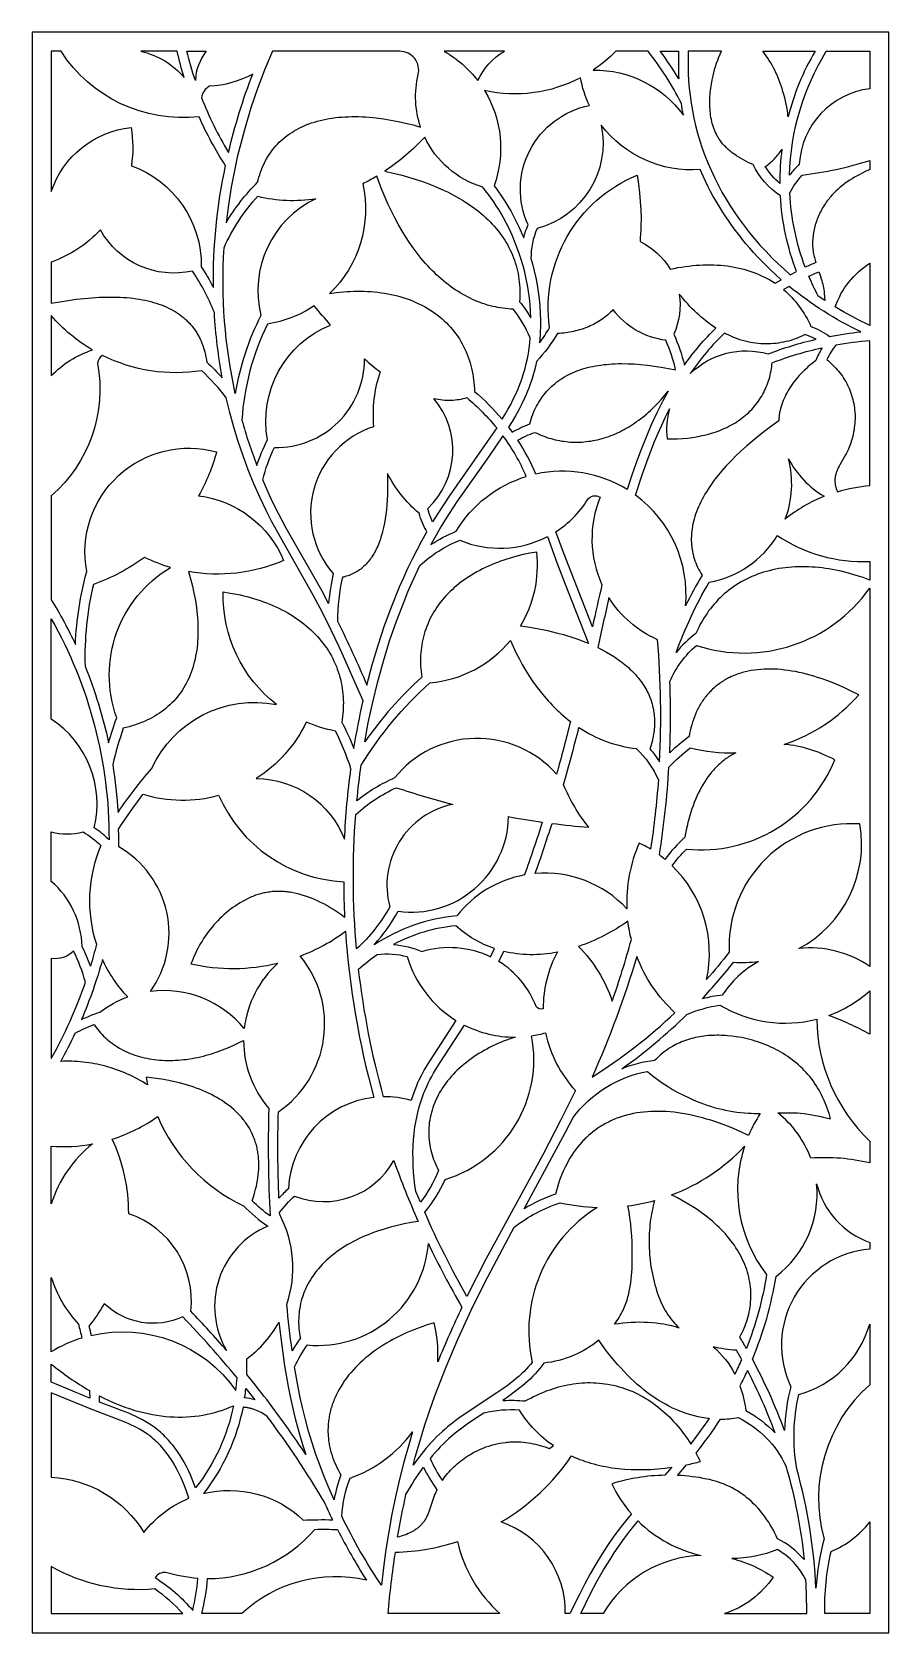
# Model space of a CAD drawing. Extents: x -203 to 685, y 1753 to 3413.
import ezdxf

# ---------------------------------------------------------------- set-up
doc = ezdxf.new("R2010")
doc.units = 0
doc.layers.get('0').update_dxf_attribs({"linetype": 'CONTINUOUS'})

msp = doc.modelspace()

# ---------------------------------------------------------------- linework, layer by layer
msp.add_lwpolyline([(-203.1, 1753.4), (684.7, 1753.4), (684.7, 3413.3), (-203.1, 3413.3)], close=True)
for points in [[(-183.1, 3247.8, -0.294151), (-100.4, 3314.3, -0.078719), (-100.2, 3274.7, -0.320529), (-27.8, 3169.9, -0.024864), (-15.2, 3148.4, -0.055259), (-2.6, 3274.6, -0.038568), (-30.1, 3325.5, -0.286068), (-173, 3393.3), (-183.1, 3393.3)], [(-90.2, 3393.3, -0.162706), (-45.4, 3366.1, -0.018793), (-52.8, 3393.3)], [(-22.6, 3393.3, 0.155555), (-33.9, 3363, -0.021543), (-42.6, 3393.3)], [(197, 3369.1, 0.485463), (177.9, 3393.3), (46, 3393.3), (38.2, 3374.6), (30.6, 3354.8), (23.7, 3334.7), (17.6, 3314.4), (12.1, 3293.9), (9.6, 3283.5), (7.3, 3273.2), (5.2, 3262.7), (3.3, 3252.3), (0.4, 3234), (-1.9, 3215.6, -0.063569), (30.6, 3257.5), (31.3, 3260.1), (32, 3262.7), (32.8, 3265.3), (33.6, 3267.9), (34.5, 3270.4), (35.5, 3272.9), (36.6, 3275.3), (37.7, 3277.7), (38.9, 3280), (40.2, 3282.4), (41.6, 3284.6), (43, 3286.8), (44.5, 3289), (46.1, 3291.1), (47.7, 3293.2), (49.5, 3295.2), (51.3, 3297.1), (53.1, 3299), (55.1, 3300.8), (57.1, 3302.6), (59.2, 3304.3), (61.3, 3306), (63.6, 3307.6), (65.9, 3309.1), (68.2, 3310.6), (70.6, 3312), (73.1, 3313.3), (75.7, 3314.6), (78.3, 3315.8), (81, 3316.9), (83.8, 3318), (86.6, 3319), (89.5, 3319.9), (92.4, 3320.8), (95.4, 3321.6), (98.5, 3322.3), (101.6, 3323), (104.7, 3323.5), (107.9, 3324), (111.2, 3324.5), (114.5, 3324.9), (117.8, 3325.1), (121.2, 3325.4), (124.7, 3325.5), (128.1, 3325.6), (131.6, 3325.6), (135.2, 3325.6), (138.8, 3325.4), (142.4, 3325.2), (146.1, 3325), (153.5, 3324.3), (161, 3323.3), (168.5, 3322), (176.2, 3320.5), (183.9, 3318.8), (191.7, 3316.9), (199.5, 3314.7, -0.141887)], [(286.5, 3393.3), (224, 3393.3, -0.100801), (258.7, 3362.9, -0.157952)], [(378.4, 3373.9, -0.24202), (471.7, 3327.1, -0.011151), (469.6, 3339.3, 0.05007), (435.2, 3393.3), (401.6, 3393.3, -0.052027)], [(447.8, 3393.3), (466.8, 3393.3, 0.026097), (466.9, 3364.8, 0.025989)], [(543.9, 3276), (541.4, 3277), (538.9, 3278.1), (536.5, 3279.3), (534, 3280.6), (531.6, 3282), (529.2, 3283.4), (526.8, 3284.9), (524.6, 3286.5), (523.4, 3287.3), (522.3, 3288.1), (521.3, 3289), (520.2, 3289.8), (519.1, 3290.7), (518.1, 3291.6), (517.1, 3292.6), (516.1, 3293.5), (515.2, 3294.5), (514.2, 3295.4), (513.3, 3296.4), (512.4, 3297.5), (511.6, 3298.5), (510.8, 3299.6), (510, 3300.6), (509.2, 3301.7), (508.6, 3302.6), (508.1, 3303.5), (507.5, 3304.3), (507, 3305.2), (506.5, 3306.1), (506.1, 3307), (505.6, 3307.9), (505.2, 3308.9), (504.7, 3309.8), (504.3, 3310.8), (503.9, 3311.7), (503.6, 3312.7), (502.9, 3314.6), (502.2, 3316.6), (501.6, 3318.6), (501.1, 3320.6), (500.7, 3322.7), (500.3, 3324.8), (499.9, 3326.8), (499.7, 3329), (499.4, 3331.1), (499.3, 3333.2), (499.1, 3335.4), (499, 3337.6), (499, 3339.7), (499, 3341.9), (499.1, 3344.1), (499.2, 3346.3), (499.4, 3348.5), (499.5, 3350.6), (499.8, 3352.8), (500, 3355), (500.7, 3359.3), (501.5, 3363.6), (502.4, 3367.8), (503.2, 3371.1), (504.1, 3374.4), (505, 3377.7), (506.1, 3380.9), (507.3, 3384), (508.5, 3387.2), (509.8, 3390.2), (511.3, 3393.3), (476.8, 3393.3), (476.6, 3385.7), (476.5, 3378.2), (476.7, 3370.5), (477.1, 3362.8), (477.7, 3355.1), (478.6, 3347.3), (479.7, 3339.6), (481, 3331.8), (482.6, 3324), (484.4, 3316.2), (486.5, 3308.4), (488.8, 3300.6), (491.3, 3292.9), (494.1, 3285.2), (497.1, 3277.5), (500.4, 3269.9), (503.9, 3262.3), (507.7, 3254.8), (511.6, 3247.4), (515.9, 3240.1), (520.3, 3232.9), (525, 3225.8), (529.8, 3218.8), (534.9, 3211.9), (540.2, 3205.1), (545.7, 3198.4), (551.4, 3191.9), (557.3, 3185.6), (563.3, 3179.3), (569.6, 3173.3), (576, 3167.4), (582.5, 3161.6), (588.9, 3165, -0.075988), (572.2, 3243.5, -0.132727)], [(554.1, 3393.3), (608.1, 3393.3, 0.069625), (580.1, 3325.2), (579.9, 3326.9), (579.8, 3328.6), (579.4, 3331.9), (578.8, 3335.3), (578.2, 3338.6), (577.5, 3341.9), (576.7, 3345.2), (575.8, 3348.5), (574.9, 3351.7), (574, 3354.6), (573.1, 3357.4), (572.1, 3360.2), (571, 3363), (569.9, 3365.7), (568.8, 3368.4), (567.5, 3371.1), (566.3, 3373.7), (565, 3376.3), (563.6, 3378.8), (562.2, 3381.3), (560.7, 3383.8), (559.1, 3386.2), (557.5, 3388.6), (555.8, 3391)], [(664.7, 3354.5, 0.362728), (591.8, 3276.4, 0.037247), (581.8, 3264.8, -0.133372), (619.8, 3393.3), (664.7, 3393.3)], [(25.5, 3369.7, -0.117027), (-19.3, 3357.1, 0.223233), (-27.5, 3345.2, 0.043285), (0.5, 3288.5, -0.033733)], [(265.8, 3352.5, -0.225549), (275.6, 3253.7, -0.068286), (306.3, 3199.8, -0.04233), (310.9, 3213.3, -0.48611), (374.4, 3337, -0.065551), (365.1, 3365.9, -0.176987)], [(162.5, 3269), (170.9, 3267.1), (179, 3265.1), (187, 3262.8), (194.8, 3260.4), (202.4, 3257.8), (209.8, 3255.1), (216.9, 3252.2), (223.8, 3249.1), (227.2, 3247.5), (230.4, 3245.8), (233.7, 3244.1), (236.8, 3242.4), (239.9, 3240.6), (243, 3238.8), (245.9, 3237), (248.8, 3235.1), (251.6, 3233.2), (254.4, 3231.2), (257.1, 3229.2), (259.7, 3227.2), (262.2, 3225.1), (264.6, 3223), (267, 3220.8), (269.3, 3218.6), (271.6, 3216.4), (273.7, 3214.2), (275.8, 3211.9), (277.8, 3209.5), (279.8, 3207.2), (281.6, 3204.8), (283.4, 3202.4), (285.1, 3199.9), (286.7, 3197.4), (288.2, 3194.9), (289.7, 3192.4), (291, 3189.8), (292.3, 3187.2), (293.6, 3184.6), (294.7, 3182), (295.8, 3179.3), (296.7, 3176.6), (297.6, 3173.9), (298.5, 3171.1), (299.2, 3168.4), (299.9, 3165.6), (300.4, 3162.8), (300.9, 3159.9), (301.4, 3157.1), (301.7, 3154.2), (302, 3151.3), (302.2, 3148.4), (302.3, 3145.5), (302.3, 3142.6), (302.3, 3139.6), (302.2, 3136.7), (302, 3133.7, -0.035159), (313.6, 3117), (313.3, 3123.8), (312.9, 3130.6), (312.2, 3137.3), (311.2, 3144.1), (310.1, 3150.8), (308.8, 3157.5), (307.3, 3164.2), (305.6, 3170.8), (303.7, 3177.3), (301.6, 3183.8), (299.3, 3190.2), (296.8, 3196.5), (294.2, 3202.8), (291.4, 3208.9), (288.4, 3214.9), (285.3, 3220.8), (282.9, 3225), (280.4, 3229.1), (277.8, 3233.1), (275.2, 3237.1), (272.5, 3241), (269.7, 3244.9), (266.8, 3248.7), (263.9, 3252.4, -0.21222), (203.7, 3304.3, -0.057906)], [(333.1, 3106.7, -0.342115), (424, 3265), (425.3, 3255.7), (426.3, 3246.6), (427.1, 3237.6), (427.5, 3228.9), (427.8, 3220.3), (427.7, 3212), (427.6, 3207.9), (427.4, 3203.9), (427.1, 3199.9), (426.8, 3196, -0.149257), (458.1, 3167.5), (462, 3168.2), (465.8, 3169), (469.6, 3169.6), (473.4, 3170.2), (477.2, 3170.6), (481, 3171.1), (484.8, 3171.4), (488.5, 3171.6), (492.2, 3171.8), (495.9, 3171.9), (499.6, 3171.9), (503.2, 3171.8), (506.8, 3171.6), (510.4, 3171.4), (513.9, 3171.1), (517.4, 3170.7), (520.9, 3170.2), (524.3, 3169.6), (527.6, 3168.9), (531, 3168.2), (534.2, 3167.4), (537.5, 3166.4), (540.6, 3165.4), (543.8, 3164.4), (546.8, 3163.2), (549.9, 3162), (552.8, 3160.6), (555.7, 3159.2), (558.6, 3157.7), (561.3, 3156.2), (564, 3154.5), (566.7, 3152.8), (573.1, 3156.5), (567.2, 3161.9), (561.3, 3167.4), (557, 3171.6), (552.7, 3175.9), (548.5, 3180.3), (544.4, 3184.7), (540.5, 3189.2), (536.5, 3193.8), (532.7, 3198.5), (529, 3203.2), (525.3, 3208), (521.8, 3212.8), (518.4, 3217.7), (515, 3222.6), (511.8, 3227.6), (508.7, 3232.7), (505.6, 3237.8), (502.7, 3242.9), (499.9, 3248.1), (497.2, 3253.3), (494.6, 3258.5), (492.1, 3263.9), (489.1, 3270.8, -0.256483), (386.7, 3316.8, -0.396992), (320.2, 3209.5, 0.107906), (313.8, 3178.4), (315.4, 3172.9), (317.2, 3165.7), (318.8, 3158.5), (320.2, 3151.2), (321.4, 3143.9), (322.3, 3136.5), (323, 3129.1), (323.5, 3121.7), (323.7, 3114.3), (323.6, 3107), (323.5, 3103.3), (323.3, 3099.6), (323, 3095.2), (322.6, 3090.9, 0.028475)], [(556.6, 3273.7), (557.9, 3274.6), (559.1, 3275.6), (560.3, 3276.6), (561.5, 3277.6), (562.7, 3278.6), (563.9, 3279.7), (565, 3280.8), (566.1, 3281.9), (567.2, 3283.1), (568.3, 3284.3), (569.3, 3285.5), (570.3, 3286.7), (571.2, 3288), (572.1, 3289.2), (572.9, 3290.5), (573.3, 3291.2), (573.7, 3291.9, 0.033565), (571.7, 3256.3, -0.079946)], [(594.8, 3265, 0.049835), (664.7, 3280.2), (664.7, 3270.6), (662.7, 3269.8), (660.8, 3268.9), (657, 3267.1), (654.4, 3265.7), (651.7, 3264.3), (649.1, 3262.8), (646.5, 3261.2), (644, 3259.6), (641.5, 3257.9), (639, 3256.1), (636.6, 3254.3), (634.3, 3252.4), (632, 3250.4), (629.7, 3248.3), (628.7, 3247.3), (627.6, 3246.2), (626.6, 3245.1), (625.5, 3244), (624.5, 3242.9), (623.5, 3241.7), (622.6, 3240.5), (621.6, 3239.3), (620.7, 3238.1), (619.8, 3236.9), (618.8, 3235.4), (617.8, 3234), (616.9, 3232.5), (616, 3231), (615.2, 3229.5), (614.3, 3228), (613.5, 3226.4), (612.8, 3224.9), (612, 3223.3), (611.3, 3221.7), (610.7, 3220), (610.1, 3218.4), (609.5, 3216.8), (608.9, 3215.1), (608.4, 3213.4), (608, 3211.7), (607.5, 3210.1), (607.1, 3208.4), (606.8, 3206.7), (606.5, 3205), (606.2, 3203.3), (606, 3201.5), (605.8, 3199.8), (605.7, 3198.1), (605.6, 3196.4), (605.6, 3194.7), (605.6, 3193), (605.6, 3191.3), (605.7, 3189.6), (605.9, 3187.9), (606.1, 3186.3), (606.3, 3184.6), (606.6, 3183.3), (606.8, 3182), (607.1, 3180.7), (607.4, 3179.4), (608.1, 3176.8), (608.9, 3174.3, 0.00758), (598, 3169.4, -0.077386), (582, 3246.4, -0.059321)], [(139.5, 3255.9, -0.26361), (105, 3142.1), (112.2, 3143.1), (115.8, 3143.5), (119.4, 3143.8), (123, 3144.1), (126.6, 3144.3), (130.2, 3144.5), (133.8, 3144.5), (137.4, 3144.5), (141, 3144.5), (144.6, 3144.3), (148.1, 3144.1), (151.7, 3143.8), (155.2, 3143.4), (158.7, 3143), (162.1, 3142.5), (165.6, 3141.9), (169, 3141.2), (172.3, 3140.4), (175.7, 3139.6), (178.9, 3138.7), (182.2, 3137.7), (185.4, 3136.6), (188.5, 3135.5), (191.6, 3134.3), (194.7, 3133), (197.7, 3131.6), (200.6, 3130.1), (203.5, 3128.6), (206.3, 3127), (209, 3125.3), (211.7, 3123.6), (214.3, 3121.8), (216.8, 3119.9), (219.3, 3117.9), (221.7, 3115.9), (224, 3113.8), (226.2, 3111.7), (228.3, 3109.5), (230.4, 3107.2), (232.4, 3104.9), (234.3, 3102.5), (236.2, 3100.1), (237.9, 3097.6), (239.6, 3095.1), (241.1, 3092.5), (242.6, 3089.9), (244, 3087.2), (245.4, 3084.5), (246.6, 3081.7), (247.7, 3079), (248.8, 3076.2), (249.8, 3073.3), (250.7, 3070.4), (251.5, 3067.6), (252.3, 3064.6), (252.9, 3061.7), (253.5, 3058.7), (254, 3055.8), (254.4, 3052.8), (254.7, 3049.8), (255, 3046.8), (255.2, 3043.7), (255.3, 3040.7, -0.037706), (284, 3011.8), (287, 3016.9), (290, 3022), (292.8, 3027.2), (295.5, 3032.5), (298, 3037.8), (300.4, 3043.2), (302.6, 3048.7), (303.6, 3051.5), (304.6, 3054.3), (306.2, 3059.3), (307.7, 3064.4), (308.9, 3069.6), (310.1, 3074.9), (311.1, 3080.1), (311.9, 3085.5), (312.5, 3090.8), (313, 3096.2, 0.06428), (295.5, 3125.9), (292.8, 3126), (290.2, 3126.2), (287.5, 3126.5), (284.8, 3126.8), (282.2, 3127.2), (279.5, 3127.7), (276.9, 3128.2), (274.2, 3128.8), (271.6, 3129.5), (268.9, 3130.2), (266.3, 3131), (263.7, 3131.9), (261.1, 3132.8), (258.4, 3133.9), (255.8, 3134.9), (253.3, 3136.1), (250.7, 3137.3), (248.1, 3138.6), (245.5, 3140), (243, 3141.4), (240.5, 3142.9), (237.9, 3144.5), (235.4, 3146.1), (233, 3147.8), (230.5, 3149.6), (228, 3151.4), (225.6, 3153.3), (223.2, 3155.3), (220.8, 3157.3), (218.4, 3159.4), (216.1, 3161.6), (213.7, 3163.8), (211.4, 3166.1), (209.1, 3168.5), (206.9, 3170.9), (204.6, 3173.4), (200.2, 3178.5), (196, 3183.9), (191.8, 3189.5), (187.7, 3195.3), (183.8, 3201.4), (180, 3207.6), (176.3, 3214.1), (172.7, 3220.7), (169.3, 3227.5), (166, 3234.5), (162.8, 3241.6), (159.8, 3248.9), (156.9, 3256.3), (154.2, 3263.8, -0.021755)], [(90.8, 3240.5, 0.354804), (34, 3119.4, 0.077204), (7.5, 3038.6, -0.069559), (-4.2, 3189.5, -0.080679), (30.7, 3243, 0.095877)], [(-183.1, 3132), (-174.3, 3133.6), (-165.7, 3135), (-157.4, 3136.2), (-149.2, 3137.1), (-141.2, 3137.8), (-133.5, 3138.3), (-126, 3138.5), (-118.7, 3138.5), (-111.6, 3138.3), (-108.2, 3138.1), (-104.8, 3137.9), (-101.5, 3137.6), (-98.2, 3137.2), (-95, 3136.8), (-91.9, 3136.3), (-88.8, 3135.7), (-85.8, 3135.1), (-82.8, 3134.5), (-80, 3133.8), (-77.1, 3133), (-74.4, 3132.1), (-71.7, 3131.2), (-69.1, 3130.3), (-66.5, 3129.3), (-64.1, 3128.2), (-61.7, 3127.1), (-59.3, 3125.9), (-57, 3124.7), (-54.8, 3123.4), (-52.7, 3122), (-50.6, 3120.6), (-48.6, 3119.1), (-47.6, 3118.4), (-46.7, 3117.6), (-45.8, 3116.8), (-44.8, 3116), (-43.9, 3115.2), (-43, 3114.4), (-42.2, 3113.6), (-41.3, 3112.7), (-40.5, 3111.9), (-39.7, 3111), (-38.9, 3110.1), (-38.1, 3109.2), (-37.3, 3108.3), (-36.6, 3107.3), (-35.9, 3106.4), (-35.2, 3105.4), (-34.5, 3104.5), (-33.8, 3103.5), (-33.1, 3102.5), (-32.5, 3101.5), (-31.9, 3100.5), (-31.3, 3099.4), (-30.7, 3098.4), (-30.1, 3097.3), (-29.6, 3096.2), (-29, 3095.2), (-28.5, 3094.1), (-28, 3092.9), (-27.1, 3090.7), (-26.2, 3088.4), (-25.4, 3086), (-24.7, 3083.6), (-24, 3081.2), (-23.5, 3078.7), (-22.9, 3076.1), (-22.5, 3073.5), (-22.1, 3070.9, -0.025879), (-6, 3054.8, -0.030693), (-14.2, 3122.5, 0.05047), (-36.8, 3165.4, -0.33139), (-132.3, 3208.2, -0.122108), (-183.1, 3174.8)], [(629, 3128.2, -0.168491), (664.7, 3173.5), (664.7, 3109.1, -0.027218)], [(611.4, 3139.5, -0.022265), (601.7, 3160, -0.007448), (612.1, 3164.8), (613.3, 3161.1), (614.5, 3157.4), (615.1, 3155.5), (615.6, 3153.6), (616.1, 3151.8), (616.5, 3149.9), (616.8, 3148), (617.1, 3146.2), (617.4, 3144.3), (617.6, 3142.4), (617.9, 3138.7), (618.2, 3134.9)], [(467.4, 3141.6, -0.147614), (461.7, 3100, -0.044544), (472.8, 3067.9, -0.046879), (505.4, 3106.3), (502.8, 3108), (500.3, 3109.8), (497.7, 3111.6), (495.2, 3113.5), (492.8, 3115.5), (490.3, 3117.5), (487.9, 3119.7), (485.5, 3121.9), (483.1, 3124.1), (480.8, 3126.4), (478.5, 3128.8), (476.2, 3131.3), (474, 3133.8), (471.7, 3136.3), (469.6, 3138.9)], [(603.8, 3108, -0.070917), (623.2, 3097.7, -0.022237), (655.6, 3102.4, -0.059628), (581.3, 3149.6), (575.4, 3146.3, -0.114825)], [(40.9, 2990.5, -0.355779), (106.2, 3109.5, -0.011741), (89.3, 3129.5, -0.109713), (40.7, 3110.4, 0.097215), (14.3, 3010.9, 0.023984), (29.8, 2964, -0.040783)], [(312.6, 3007), (313.3, 3009.5), (314, 3011.9), (314.8, 3014.3), (315.7, 3016.6), (316.6, 3018.9), (317.6, 3021.1), (318.6, 3023.3), (319.7, 3025.5), (320.8, 3027.6), (322, 3029.6), (323.3, 3031.6), (324.6, 3033.6), (325.9, 3035.5), (327.4, 3037.4), (328.8, 3039.2), (330.4, 3041), (332, 3042.7), (333.6, 3044.4), (335.3, 3046), (337.1, 3047.5), (338.9, 3049), (340.7, 3050.5), (342.6, 3051.9), (344.6, 3053.3), (346.7, 3054.6), (348.7, 3055.8), (350.9, 3057), (353.1, 3058.2), (355.3, 3059.3), (357.6, 3060.3), (360, 3061.3), (362.4, 3062.2), (364.8, 3063.1), (367.3, 3063.9), (369.9, 3064.6), (372.5, 3065.3), (375.1, 3066), (377.9, 3066.6), (380.6, 3067.1), (383.4, 3067.6), (386.3, 3068), (389.2, 3068.4), (392.1, 3068.7), (395.1, 3069), (398.1, 3069.2), (401.2, 3069.4), (404.4, 3069.5), (407.5, 3069.5), (414, 3069.4), (420.6, 3069.1), (427.4, 3068.6), (434.4, 3067.9), (441.5, 3067), (448.8, 3065.8), (456.2, 3064.5), (463.7, 3062.9, 0.044749), (453.5, 3093.7, -0.207773), (399, 3125.5), (397.6, 3124), (396.2, 3122.7), (394.8, 3121.3), (393.3, 3120), (391.8, 3118.8), (390.2, 3117.5), (388.7, 3116.4), (387.1, 3115.3), (385.5, 3114.2), (383.8, 3113.1), (382.1, 3112.1), (380.4, 3111.2), (378.7, 3110.2), (377, 3109.4), (375.2, 3108.5), (373.4, 3107.7), (371.5, 3107), (369.7, 3106.3), (367.8, 3105.6), (365.9, 3105), (363.9, 3104.4), (362, 3103.9), (360, 3103.4), (358, 3102.9), (356, 3102.5), (353.9, 3102.1), (351.9, 3101.8), (349.8, 3101.5), (347.7, 3101.2), (345.5, 3101), (343.4, 3100.8), (341.2, 3100.7, -0.051174), (319.6, 3071.6), (318.5, 3066.4), (317.1, 3061.2), (316.1, 3057.7), (315.1, 3054.2), (314, 3050.8), (312.8, 3047.4), (311.5, 3044.1), (310.2, 3040.8), (308.8, 3037.5), (307.4, 3034.2), (304.3, 3027.9), (301.1, 3021.6), (297.7, 3015.4), (294.2, 3009.4), (290.6, 3003.5), (294.5, 2998.4, -0.042174)], [(-183.1, 3057, -0.12367), (-140.4, 3083.6, -0.082093), (-183.1, 3119.2)], [(478.9, 3059.1, -0.271073), (559.5, 3079.5, -0.035386), (609.1, 3094.7, 0.046576), (597.5, 3099.5), (595.1, 3098.4), (592.8, 3097.3), (590.3, 3096.3), (587.9, 3095.3), (585.5, 3094.5), (583, 3093.6), (580.5, 3092.9), (578, 3092.3), (575.4, 3091.7), (572.8, 3091.2), (570.3, 3090.8), (567.7, 3090.4), (565.1, 3090.2), (562.4, 3090), (559.8, 3089.9), (557.1, 3089.9), (554.5, 3089.9), (551.8, 3090.1), (549.1, 3090.3), (546.5, 3090.6), (543.8, 3091), (541.1, 3091.5), (538.4, 3092.1), (535.7, 3092.8), (533, 3093.5), (530.3, 3094.3), (527.6, 3095.3), (525, 3096.3), (522.3, 3097.3), (519.7, 3098.5), (517, 3099.8), (514.4, 3101.1, 0.052822)], [(664.7, 2943), (664.7, 3093.1, 0.024701), (629.7, 3088.7, 0.061493), (620.2, 3073.7), (621.9, 3072.3), (623.5, 3070.9), (625.1, 3069.4), (626.6, 3067.9), (628.1, 3066.3), (629.6, 3064.8), (631, 3063.1), (632.4, 3061.5), (633.8, 3059.8), (635.1, 3058.1), (636.4, 3056.3), (637.6, 3054.5), (638.7, 3052.7), (639.9, 3050.8), (640.9, 3048.9), (641.9, 3047), (642.9, 3045), (643.7, 3043), (644.6, 3040.9), (645.3, 3038.8), (646, 3036.7), (646.7, 3034.5), (647.2, 3032.4), (647.7, 3030.2), (648.2, 3028), (648.6, 3025.7), (648.9, 3023.5), (649.1, 3021.3), (649.3, 3019), (649.5, 3016.7), (649.5, 3014.5), (649.5, 3012.2), (649.4, 3009.9), (649.3, 3007.6), (649.1, 3005.3), (648.8, 3003), (648.5, 3000.8), (648.1, 2998.5), (647.7, 2996.2), (647.2, 2994), (646.6, 2991.8), (645.9, 2989.6), (645.2, 2987.4), (644.4, 2985.2), (643.6, 2983), (642.7, 2980.9), (641.7, 2978.8), (640.7, 2976.7), (639.8, 2974.9), (633.9, 2964.7), (633, 2963), (632.1, 2961.3), (631.7, 2960.5), (631.4, 2959.6), (631, 2958.8), (630.6, 2957.9), (630.3, 2957.1), (630, 2956.2), (629.7, 2955.4), (629.5, 2954.5), (629.3, 2953.6), (629.2, 2953.2), (629.1, 2952.8), (629, 2952.3), (628.9, 2951.9), (628.9, 2951.4), (628.8, 2951), (628.8, 2950.6), (628.7, 2950.1), (628.7, 2949.7), (628.7, 2949.2), (628.6, 2948.8), (628.6, 2948.5), (628.7, 2947.7), (628.7, 2946.9), (628.8, 2946.1), (628.8, 2945.3), (629, 2944.6), (629.1, 2943.8), (629.3, 2943), (629.4, 2942.2), (629.6, 2941.4), (629.9, 2940.6), (630.1, 2939.9), (630.4, 2939.1), (630.7, 2938.3), (631, 2937.5), (631.3, 2936.7, -0.053617)], [(-5, 2832.7), (2.1, 2831.6), (9.2, 2830.3), (12.7, 2829.6), (16.2, 2828.8), (19.6, 2827.9), (23.1, 2827), (26.5, 2826), (29.9, 2824.9), (33.3, 2823.8), (36.6, 2822.6), (39.9, 2821.4), (43.2, 2820.1), (46.4, 2818.7), (49.5, 2817.3), (52.7, 2815.8), (55.7, 2814.3), (58.8, 2812.7), (61.8, 2811), (64.7, 2809.3), (67.5, 2807.5), (70.3, 2805.7), (73.1, 2803.8), (75.8, 2801.8), (78.4, 2799.8), (80.9, 2797.7), (83.4, 2795.6), (85.8, 2793.4), (88.1, 2791.2), (90.4, 2788.9), (92.5, 2786.6), (94.6, 2784.2), (96.6, 2781.8), (98.6, 2779.3), (100.4, 2776.8), (102.2, 2774.3), (103.9, 2771.7), (105.5, 2769.1), (107, 2766.5), (108.4, 2763.8), (109.7, 2761.1), (111, 2758.3), (112.2, 2755.6), (113.2, 2752.8), (114.2, 2750), (115.1, 2747.1), (115.9, 2744.3), (116.7, 2741.4), (117.3, 2738.5), (117.9, 2735.6), (118.3, 2732.7), (118.7, 2729.8), (119, 2726.9), (119.3, 2723.9), (119.4, 2721), (119.5, 2718.1), (119.4, 2715.1), (119.3, 2712.2), (119.2, 2709.3), (118.9, 2706.4), (118.6, 2703.5), (118.2, 2700.6), (117.7, 2697.7, -0.028317), (130.4, 2670.5, -0.015788), (140, 2720), (115.4, 2775.3), (102.2, 2802.6), (95.4, 2816), (88.3, 2829.4), (51.4, 2894.4), (45.5, 2905.3), (39.8, 2916.4), (33.1, 2930.4), (26.8, 2944.7), (20.9, 2959.2), (15.5, 2973.8), (10.5, 2988.6), (6, 3003.6), (1.9, 3018.7), (-1.8, 3034, 0.04538), (-27.3, 3062.1, -0.156423), (-130.2, 3078, 0.20503), (-135.2, 3070, -0.264376), (-183.1, 2932.3), (-183.1, 2824.7, -0.0278), (-158.1, 2778.3, -0.056766), (-146.4, 2854.1, -0.554858), (-11.9, 2977.9, -0.061073), (-30.5, 2932.4, -0.271037), (57.6, 2865.3, -0.145965), (-41, 2853.8), (-38.9, 2846.3), (-37, 2838.7), (-35.3, 2831.3), (-33.9, 2823.9), (-32.8, 2816.6), (-32.4, 2813), (-32, 2809.4), (-31.7, 2805.8), (-31.4, 2802.3), (-31.3, 2798.8), (-31.2, 2795.4), (-31.2, 2791.9), (-31.2, 2788.6), (-31.3, 2785.2), (-31.5, 2781.9), (-31.8, 2778.6), (-32.1, 2775.4), (-32.5, 2772.2), (-33, 2769.1), (-33.6, 2766), (-34.2, 2763), (-35, 2760), (-35.8, 2757), (-36.6, 2754.1), (-37.6, 2751.3), (-38.6, 2748.5), (-39.7, 2745.8), (-40.8, 2743.1), (-42.1, 2740.5), (-43.4, 2737.9), (-44.7, 2735.4), (-46.2, 2733), (-47.7, 2730.6), (-49.3, 2728.3), (-50.9, 2726), (-52.7, 2723.8), (-54.4, 2721.7), (-56.3, 2719.6), (-58.2, 2717.6), (-60.2, 2715.7), (-62.3, 2713.8), (-64.4, 2712), (-66.5, 2710.3), (-68.8, 2708.6), (-71.1, 2707), (-73.4, 2705.5), (-75.8, 2704), (-78.3, 2702.6), (-80.8, 2701.3), (-83.3, 2700), (-85.9, 2698.8), (-88.6, 2697.7), (-91.3, 2696.6), (-94.1, 2695.6), (-96.9, 2694.6), (-99.7, 2693.8), (-102.6, 2693), (-105.5, 2692.2), (-108.5, 2691.5, 0.021631), (-119.5, 2653.9, -0.026441), (-114, 2604.1, -0.028451), (-79.2, 2649.5, -0.348167), (50.3, 2716, -0.2384)], [(48.1, 2982.4, 0.421006), (141.3, 3074.3, 0.019063), (157.6, 3061, 0.107912), (150.8, 3004.1, 0.53883), (109, 2851.9, 0.037187), (104.2, 2820.8), (97, 2834.3), (60.3, 2898.8), (52.6, 2913.3), (48.9, 2920.6), (44.4, 2929.8), (40.1, 2939.2), (35.9, 2948.9, -0.053623)], [(454.8, 2991.5), (460.2, 2991.5), (465.5, 2991.6), (470.8, 2991.9), (476, 2992.3), (478.6, 2992.6), (481.1, 2993), (483.7, 2993.3), (486.2, 2993.8), (488.8, 2994.2), (491.2, 2994.8), (493.7, 2995.3), (496.2, 2995.9), (498.6, 2996.6), (501, 2997.3), (503.3, 2998), (505.6, 2998.8), (507.9, 2999.6), (510.2, 3000.5), (512.4, 3001.5), (514.6, 3002.4), (516.8, 3003.4), (518.9, 3004.5), (521, 3005.6), (523, 3006.7), (525, 3007.9), (527, 3009.2), (528.9, 3010.4), (530.7, 3011.7), (532.6, 3013.1), (534.3, 3014.5), (536.1, 3015.9), (537.7, 3017.4), (539.4, 3018.9), (540.9, 3020.5), (542.5, 3022), (544, 3023.7), (545.4, 3025.3), (546.8, 3027), (548.1, 3028.7), (549.4, 3030.5), (550.6, 3032.3), (551.7, 3034.1), (552.9, 3035.9), (553.9, 3037.8), (554.9, 3039.7), (555.9, 3041.6), (556.8, 3043.5), (557.6, 3045.5), (558.4, 3047.5), (559.2, 3049.5), (559.8, 3051.5), (560.5, 3053.5), (561.1, 3055.6), (561.6, 3057.7), (562.1, 3059.8), (562.5, 3061.9), (562.9, 3064), (563.2, 3066.1), (563.5, 3068.2), (563.7, 3070.4, -0.037838), (615.5, 3085.9, 0.044496), (609, 3072.8), (606.9, 3071.1), (604.8, 3069.4), (602.8, 3067.7), (600.8, 3066), (598.9, 3064.2), (597, 3062.4), (595.2, 3060.6), (593.4, 3058.8), (591.7, 3057), (590.1, 3055.1), (588.5, 3053.2), (586.9, 3051.3), (585.5, 3049.4), (584.1, 3047.5), (582.7, 3045.5), (581.4, 3043.5), (580.2, 3041.5), (579.1, 3039.5), (578, 3037.5), (577, 3035.5), (576, 3033.4), (575.2, 3031.4), (574.3, 3029.3), (573.6, 3027.2), (573, 3025.1), (572.4, 3023), (571.9, 3020.9), (571.4, 3018.7), (571.2, 3017.7), (571.1, 3016.6), (570.9, 3015.5), (570.8, 3014.4), (570.7, 3013.4), (570.6, 3012.3), (570.5, 3011.2), (570.5, 3010.1), (563.3, 3005), (556.5, 2999.9), (549.9, 2994.7), (543.5, 2989.5), (537.4, 2984.3), (531.6, 2979), (526, 2973.7), (520.7, 2968.5), (515.8, 2963.2), (511.1, 2957.9), (506.8, 2952.6), (504.7, 2949.9), (502.7, 2947.3), (500.8, 2944.6), (499, 2942), (497.3, 2939.4), (495.6, 2936.7), (494, 2934.1), (492.5, 2931.5), (491.1, 2928.9), (489.8, 2926.3), (488.6, 2923.7), (487.4, 2921.1), (486.3, 2918.5), (485.3, 2915.9), (484.4, 2913.4), (483.6, 2910.8), (482.8, 2908.3), (482.2, 2905.8), (481.6, 2903.3), (481.1, 2900.8), (480.7, 2898.3), (480.4, 2895.8), (480.2, 2893.3), (480, 2890.9), (479.9, 2888.5), (479.9, 2886), (480, 2883.6), (480.2, 2881.3), (480.3, 2880.1), (480.5, 2878.9), (480.6, 2877.7), (480.8, 2876.6), (481, 2875.4), (481.2, 2874.2), (481.5, 2873.1), (481.7, 2871.9), (482.3, 2869.6), (483, 2867.4), (483.7, 2865.1), (484.5, 2862.9), (485.4, 2860.7), (486.4, 2858.5), (487.5, 2856.3), (488.6, 2854.2), (489.8, 2852.1), (491.1, 2850, 0.019662), (474, 2818.4, 0.262216), (422.2, 2933.1), (429, 2954), (435.2, 2971.5), (441.9, 2988.8), (445.5, 2997.3), (449.3, 3005.8), (453.2, 3014.2), (457.3, 3022.5, 0.095273)], [(317.7, 2998.2), (319.8, 2997.3), (321.8, 2996.3), (323.9, 2995.4), (326, 2994.6), (328.1, 2993.8), (330.2, 2993), (332.4, 2992.3), (334.6, 2991.7), (336.8, 2991.1), (339, 2990.5), (341.2, 2990), (343.4, 2989.6), (345.7, 2989.2), (347.9, 2988.9), (350.2, 2988.6), (352.5, 2988.4), (354.8, 2988.2), (357.1, 2988.1), (359.4, 2988), (361.7, 2988), (364.1, 2988.1), (366.4, 2988.2), (368.7, 2988.3), (371.1, 2988.6), (373.4, 2988.9), (375.7, 2989.2), (378.1, 2989.6), (380.4, 2990.1), (382.8, 2990.6), (385.1, 2991.1), (387.4, 2991.8), (389.8, 2992.5), (392.1, 2993.2), (394.4, 2994), (396.7, 2994.9), (399, 2995.8), (401.3, 2996.8), (403.5, 2997.8), (405.8, 2998.9), (408.1, 3000), (410.3, 3001.2), (412.5, 3002.4), (414.7, 3003.7), (416.9, 3005), (419.1, 3006.4), (421.2, 3007.9), (423.3, 3009.4), (425.4, 3010.9), (427.5, 3012.5), (429.6, 3014.1), (431.6, 3015.8), (433.7, 3017.5), (435.7, 3019.2), (437.6, 3021), (441.5, 3024.7), (445.2, 3028.5), (448.9, 3032.5), (452.4, 3036.6), (455.8, 3040.9), (450.4, 3030.8), (444.2, 3018.5), (438.4, 3006), (433, 2993.3), (427.9, 2980.5), (423.1, 2967.6), (418.3, 2953.8), (413.5, 2938.9, 0.194515), (318.7, 2955, 0.048613), (300.2, 2990.1, -0.04428)], [(206.9, 2919.4, 0.39781), (213.2, 3033.3), (215.5, 3032.8), (217.8, 3032.5), (220.1, 3032.1), (222.3, 3031.9), (224.5, 3031.7), (226.8, 3031.6), (228.9, 3031.6), (231.1, 3031.6), (233.2, 3031.7), (235.4, 3031.8), (237.5, 3032.1), (239.5, 3032.4), (241.6, 3032.7), (243.6, 3033.2), (245.6, 3033.7), (247.5, 3034.2, -0.042441), (278.3, 3002.9), (271.3, 2992.4), (229, 2932.1), (217.9, 2915.2), (211.9, 2905.3, -0.052058)], [(210, 2881.8, -0.053184), (236.2, 2895.6, -0.186207), (308.9, 2952.4, 0.062689), (284.8, 2994.6), (270.1, 2973.3), (236.8, 2925.9), (226, 2909.3), (220.5, 2900.2), (215.1, 2891)], [(165.1, 2955.7), (165.2, 2949.9), (165.3, 2944.3), (165.3, 2938.8), (165.1, 2933.4), (164.9, 2928.1), (164.5, 2923), (164.1, 2918.1), (163.5, 2913.2), (162.8, 2908.6), (162, 2904.1), (161.1, 2899.7), (160.1, 2895.5), (159.6, 2893.5), (159, 2891.5), (158.4, 2889.5), (157.8, 2887.6), (157.1, 2885.7), (156.4, 2883.9), (155.7, 2882.1), (155, 2880.3), (154.2, 2878.6), (153.4, 2877), (152.6, 2875.4), (151.8, 2873.8), (150.9, 2872.2), (150, 2870.8), (149.1, 2869.3), (148.2, 2867.9), (147.2, 2866.6), (146.2, 2865.3), (145.2, 2864), (144.1, 2862.8), (143.1, 2861.6), (142, 2860.5), (140.8, 2859.4), (139.7, 2858.4), (138.5, 2857.4), (137.4, 2856.4), (136.1, 2855.5), (134.9, 2854.7), (133.6, 2853.9), (132.4, 2853.1), (131.1, 2852.4), (129.7, 2851.7), (128.4, 2851.1), (127, 2850.5), (125.6, 2849.9), (124.2, 2849.4), (122.8, 2849), (121.3, 2848.6), (119.9, 2848.2), (118.4, 2847.9, 0.056799), (113.5, 2802.4, -0.012376), (143.8, 2736.2), (149.3, 2757), (155.5, 2777.6), (162.2, 2798), (169.6, 2818.1), (177.7, 2837.9), (182, 2847.7), (186.4, 2857.4), (191.1, 2867), (195.8, 2876.5), (200.8, 2885.9), (206, 2895.1, -0.063814), (197.9, 2914.4, -0.09912)], [(617.4, 2931.9, 0.073625), (577.3, 2908.3, 0.154226), (580.6, 2970.6, 0.135756)], [(372.4, 2928.2, -0.42279), (385.5, 2930.9, 0.206976), (387.3, 2840.2, 0.002126), (377.5, 2796.5), (347.4, 2873.5), (339.6, 2895.2, 0.10928)], [(319.8, 2874.1), (312.8, 2872.9), (305.8, 2871.4), (299, 2869.7), (292.2, 2867.9), (288.9, 2866.8), (285.6, 2865.7), (282.4, 2864.6), (279.1, 2863.4), (276, 2862.2), (272.8, 2860.9), (269.7, 2859.5), (266.7, 2858.1), (263.7, 2856.6), (260.7, 2855.1), (257.8, 2853.6), (255, 2851.9), (252.2, 2850.3), (249.4, 2848.5), (246.8, 2846.8), (244.2, 2844.9), (241.6, 2843.1), (239.1, 2841.1), (236.7, 2839.2), (234.3, 2837.2), (232.1, 2835.1), (229.8, 2833), (227.7, 2830.8), (225.6, 2828.6), (223.6, 2826.4), (221.7, 2824.1), (219.9, 2821.8), (218.1, 2819.5), (216.4, 2817.1), (214.8, 2814.7), (213.3, 2812.2), (211.8, 2809.7), (210.4, 2807.2), (209.1, 2804.7), (207.9, 2802.1), (206.8, 2799.5), (205.8, 2796.9), (204.8, 2794.2), (203.9, 2791.6), (203.1, 2788.9), (202.4, 2786.2), (201.7, 2783.4), (201.2, 2780.7), (200.7, 2778), (200.3, 2775.2), (199.9, 2772.4), (199.7, 2769.7), (199.5, 2766.9), (199.4, 2764.1), (199.4, 2761.3), (199.4, 2758.5), (199.5, 2755.7), (199.7, 2752.9), (200, 2750.1), (200.3, 2747.3), (200.7, 2744.5, 0.056807), (141.7, 2677.2), (145.3, 2697.2), (149.9, 2718.6), (155.1, 2739.9), (160.9, 2761), (167.4, 2781.9), (174.5, 2802.5), (182.3, 2822.8), (186.4, 2832.9), (190.8, 2842.8), (198.8, 2860.1, -0.095067), (240.1, 2886.3, 0.221136), (330.8, 2890.1), (341, 2862.2), (351.7, 2834.5), (373.4, 2779.3), (369.5, 2780.8), (365.6, 2782.3), (361.6, 2783.8), (357.5, 2785.2), (349, 2787.8), (340.3, 2790.1), (331.3, 2792.3), (322.1, 2794.2), (312.7, 2795.9), (303, 2797.3, 0.164928)], [(664.7, 2845), (657.8, 2847.6), (650.8, 2849.9), (643.7, 2851.9), (640.2, 2852.9), (636.7, 2853.8), (633.1, 2854.6), (629.6, 2855.3), (626, 2856), (622.5, 2856.6), (618.9, 2857.1), (615.4, 2857.6), (611.9, 2858), (608.3, 2858.3), (604.8, 2858.6), (601.3, 2858.8), (597.8, 2858.9), (594.3, 2858.9), (590.9, 2858.8), (587.5, 2858.7), (584, 2858.5), (580.7, 2858.2), (577.3, 2857.8), (574, 2857.4), (570.7, 2856.9), (567.4, 2856.3), (564.2, 2855.6), (561, 2854.8), (557.8, 2854), (554.7, 2853.1), (551.7, 2852.1), (548.6, 2851), (545.7, 2849.9), (542.7, 2848.7), (539.8, 2847.4), (537, 2846), (534.2, 2844.6), (531.5, 2843.1), (528.9, 2841.5), (526.2, 2839.9), (523.7, 2838.1), (521.2, 2836.4), (518.8, 2834.5), (516.4, 2832.6), (514.1, 2830.7), (511.8, 2828.6), (509.7, 2826.6), (507.5, 2824.4), (505.5, 2822.2), (503.5, 2820), (501.6, 2817.7), (499.7, 2815.4), (497.9, 2813), (496.2, 2810.5), (494.5, 2808.1), (492.9, 2805.5), (491.4, 2803), (489.9, 2800.4), (488.5, 2797.8), (487.2, 2795.1), (485.9, 2792.4), (484.7, 2789.7, 0.063339), (464.2, 2769.9, -0.045232), (498.4, 2842.8, 0.216054), (569, 2891.2, 0.159772), (664.7, 2864.4)], [(-115.3, 2702.3, -0.359474), (-59.5, 2858.1, -0.042081), (-86.7, 2868.6, -0.074327), (-139.5, 2840.6, 0.065128), (-148.2, 2755.8, -0.043864), (-123.8, 2676.4, -0.014718)], [(383, 2775), (387.5, 2772.7), (391.9, 2770.3), (396.2, 2767.9), (400.2, 2765.3), (402.2, 2764), (404.1, 2762.7), (406, 2761.3), (407.9, 2760), (409.6, 2758.6), (411.4, 2757.2), (413.1, 2755.7), (414.7, 2754.3), (416.3, 2752.8), (417.9, 2751.3), (419.4, 2749.8), (420.9, 2748.3), (422.3, 2746.8), (423.6, 2745.2), (425, 2743.7), (426.2, 2742.1), (427.4, 2740.5), (428.6, 2738.8), (429.7, 2737.2), (430.8, 2735.6), (431.8, 2733.9), (432.8, 2732.2), (433.7, 2730.5), (434.6, 2728.8), (435.4, 2727.1), (436.2, 2725.4), (436.9, 2723.6), (437.6, 2721.9), (438.2, 2720.1), (438.8, 2718.3), (439.3, 2716.6), (439.8, 2714.8), (440.2, 2713), (440.6, 2711.2), (440.9, 2709.3), (441.2, 2707.5), (441.4, 2705.7), (441.6, 2703.8), (441.7, 2702), (441.8, 2700.1), (441.8, 2698.3), (441.8, 2696.4), (441.8, 2694.6), (441.7, 2692.7), (441.5, 2690.8), (441.3, 2688.9), (441.1, 2687.1), (440.8, 2685.2), (440.5, 2683.3), (440.1, 2681.4), (439.7, 2679.5), (439.3, 2677.6), (438.8, 2675.7), (438.2, 2673.8), (437.7, 2672), (437, 2670.1, -0.038137), (447, 2656.7, 0.034127), (445, 2783.2, -0.149394), (394.5, 2826.9, 0.000828)], [(654.6, 2592.2, 0.448422), (519.2, 2459.3, -0.017095), (495.8, 2430.8, 0.25979), (460, 2548.9, -0.033713), (474.8, 2566.1, 0.33387), (628.6, 2658.7), (625.4, 2660.3), (622.2, 2661.9), (619, 2663.3), (615.8, 2664.7), (612.5, 2666.1), (609.2, 2667.3), (605.9, 2668.4), (602.6, 2669.5), (599.3, 2670.5), (596, 2671.4), (592.7, 2672.2), (589.3, 2672.9), (586, 2673.5), (582.6, 2674), (579.3, 2674.4), (576, 2674.7, 0.135158), (653.3, 2726.1), (645.6, 2730), (637.9, 2733.6), (630.1, 2737), (622.3, 2740.1), (614.6, 2742.9), (610.7, 2744.2), (606.8, 2745.4), (603, 2746.5), (599.2, 2747.5), (595.3, 2748.5), (591.5, 2749.3), (587.8, 2750.1), (584, 2750.7), (580.3, 2751.3), (576.6, 2751.8), (572.9, 2752.2), (569.3, 2752.5), (565.7, 2752.7), (562.2, 2752.7), (558.7, 2752.7), (555.3, 2752.6), (551.9, 2752.4), (548.6, 2752.1), (545.3, 2751.7), (542.1, 2751.2), (538.9, 2750.6), (537.3, 2750.3), (535.8, 2749.9), (534.3, 2749.5), (532.8, 2749.1), (531.3, 2748.6), (529.8, 2748.2), (528.3, 2747.7), (526.9, 2747.2), (525.5, 2746.6), (524.1, 2746.1), (522.7, 2745.5), (521.3, 2744.9), (519.9, 2744.2), (518.6, 2743.6), (517.3, 2742.9), (516, 2742.2), (514.7, 2741.5), (513.5, 2740.7), (512.2, 2740), (511, 2739.2), (509.8, 2738.3), (508.7, 2737.5), (507.5, 2736.6), (506.4, 2735.8), (505.2, 2734.9), (504.2, 2733.9), (503.1, 2733), (502, 2732), (501, 2731), (500, 2730), (499, 2729), (498, 2727.9), (497.1, 2726.9), (496.1, 2725.8), (495.2, 2724.7), (494.4, 2723.6), (493.5, 2722.4), (492.7, 2721.3), (491.8, 2720.1), (491, 2718.9), (490.3, 2717.7), (489.5, 2716.4), (488.8, 2715.2), (488.1, 2713.9), (487.4, 2712.7), (486.7, 2711.4), (485.4, 2708.7), (484.2, 2706), (483.1, 2703.3), (482.1, 2700.5), (481.1, 2697.7), (480.3, 2694.8), (479.5, 2691.8), (478.8, 2688.8), (478.2, 2685.8), (477.6, 2682.8, 0.030743), (457.5, 2665.9, 0.019743), (457.7, 2739.9, -0.114204), (485.3, 2777.3, 0.32993), (664.7, 2836.7), (664.7, 2444.5, 0.179073), (591.3, 2463, 0.323219)], [(-138.6, 2588.3, 0.314977), (-183.1, 2700.9), (-183.1, 2805, -0.129677), (-123.3, 2575.8, 0.034584)], [(340.3, 2643.8, 0.465071), (172.5, 2639.9, 0.067796), (133.5, 2616.2, -0.011194), (137.9, 2653, -0.073477), (209, 2738.5, 0.200783), (292.6, 2782.5), (295.4, 2776.1), (298.3, 2769.8), (301.5, 2763.7), (304.7, 2757.6), (308.2, 2751.7), (311.7, 2746), (315.4, 2740.4), (319.3, 2735), (323.3, 2729.7), (327.4, 2724.6), (331.7, 2719.7), (333.9, 2717.4), (336.1, 2715.1), (338.3, 2712.8), (340.6, 2710.6), (342.9, 2708.4), (345.2, 2706.3), (347.5, 2704.3), (349.9, 2702.3), (352.3, 2700.3), (354.7, 2698.4, -0.006859)], [(29.2, 2639.2, -0.307257), (120.7, 2576.3, -0.021985), (127.3, 2649.5, 0.041422), (111.2, 2688.5, -0.055436), (81, 2697.8, -0.140338)], [(373.7, 2588.7, -0.066926), (347.5, 2632.7, 0.007672), (363.5, 2692.2, 0.119234), (422.9, 2670.3, -0.101099), (445.8, 2637.8, -0.020011), (437.7, 2566.1, 0.026308), (425.9, 2572.4, 0.113183), (413.2, 2504.1, 0.231169), (318.2, 2540.8, 0.009956), (335.6, 2592.8, 0.011311)], [(456.7, 2651.1, -0.036667), (478.8, 2671.1, 0.068269), (526.1, 2666), (524.8, 2665.3), (523.5, 2664.6), (522.3, 2663.9), (521, 2663.2), (519.8, 2662.5), (518.6, 2661.7), (517.3, 2660.9), (516.2, 2660.1), (515, 2659.2), (513.8, 2658.3), (512.7, 2657.4), (511.5, 2656.5), (510.4, 2655.5), (509.3, 2654.6), (508.2, 2653.6), (507.1, 2652.5), (506, 2651.5), (505, 2650.4), (503.9, 2649.3), (502.9, 2648.1), (500.9, 2645.8), (499, 2643.4), (497.1, 2640.9), (495.3, 2638.3), (493.5, 2635.6), (491.8, 2632.8), (490.2, 2629.9), (488.6, 2627), (487.1, 2624), (485.7, 2620.9), (484.3, 2617.7), (483, 2614.4), (481.7, 2611.1), (480.5, 2607.7), (479.4, 2604.3), (478.4, 2600.8), (477.3, 2597.2), (476.4, 2593.6), (475.5, 2589.9), (474.7, 2586.1), (473.2, 2578.5, 0.043422), (452.6, 2555.5, 0.014269), (446.8, 2560, 0.025105)], [(-80.5, 2418.6, 0.445236), (-113.3, 2568.4, 0.009778), (-113.4, 2586.9, -0.02231), (-88, 2622.9, 0.140397), (-9.8, 2621.9, 0.283609), (119.8, 2532.2, 0.010934), (120.8, 2495.3), (117.8, 2497.6), (114.7, 2499.7), (111.6, 2501.8), (108.5, 2503.8), (105.4, 2505.7), (102.2, 2507.5), (99.1, 2509.2), (95.9, 2510.8), (92.7, 2512.4), (89.6, 2513.8), (86.4, 2515.1), (83.2, 2516.3), (80.1, 2517.4), (76.9, 2518.4), (73.7, 2519.3), (70.6, 2520.1), (67.4, 2520.7), (65.9, 2521), (64.3, 2521.3), (62.7, 2521.5), (61.2, 2521.7), (59.6, 2521.9), (58.1, 2522), (56.5, 2522.1), (55, 2522.2), (53.5, 2522.2), (51.9, 2522.2), (50.4, 2522.2), (48.9, 2522.2), (47.4, 2522.1), (45.9, 2522), (44.4, 2521.8), (42.9, 2521.6), (41.4, 2521.4), (40, 2521.2), (38.5, 2520.9), (37, 2520.6), (35.6, 2520.3), (34.1, 2519.9), (32.7, 2519.5), (31.3, 2519.1), (29.9, 2518.7), (28.5, 2518.2), (27.1, 2517.7), (25.7, 2517.1), (24.3, 2516.5), (23, 2515.9), (20.3, 2514.6), (17.6, 2513.3), (15, 2511.8), (12.4, 2510.3), (9.9, 2508.8), (7.4, 2507.1), (5, 2505.4), (2.6, 2503.7), (0.2, 2501.8), (-2.1, 2500), (-4.3, 2498), (-6.5, 2496), (-8.6, 2494), (-10.7, 2491.9), (-12.7, 2489.7), (-14.7, 2487.5), (-16.6, 2485.2), (-18.5, 2482.9), (-20.3, 2480.6), (-22, 2478.2), (-23.7, 2475.8), (-25.4, 2473.3), (-26.9, 2470.8), (-28.4, 2468.3), (-29.9, 2465.8), (-31.3, 2463.2), (-32.6, 2460.6), (-33.9, 2457.9), (-35.1, 2455.3), (-36.2, 2452.6), (-37.3, 2449.9), (-38.4, 2447.2, 0.115978), (51.5, 2447.9, 0.181532), (16.8, 2380, 0.258747)], [(232.8, 2612.5, 0.431308), (167.5, 2506.3, -0.078477), (133.2, 2462.6, -0.042002), (132.3, 2601.9, -0.079914), (174.4, 2629.8, 0.017992)], [(176.3, 2501.6, 0.448251), (290.6, 2599.8, 0.010433), (325.5, 2594.1, -0.010735), (307, 2539.3, 0.182262), (237, 2496.9, 0.124427), (151.4, 2466.8, 0.057047)], [(-151.2, 2465.2, 0.209792), (-183.1, 2532.6), (-183.1, 2584, 0.131732), (-150.2, 2584, -0.04358), (-131.7, 2570, 0.183266), (-136.4, 2467.4, -0.012587), (-142.5, 2444.8, 0.032053)], [(363.1, 2465.2, -0.113674), (397.9, 2408.5, 0.0189), (417.8, 2472.3, -0.0313), (414.3, 2491.4, -0.073342)], [(62.5, 2214, 0.027859), (52.7, 2204.2, -0.015895), (52.1, 2293.7, 0.440442), (74.8, 2455.2, 0.068406), (121.7, 2480.9, 0.050128), (151, 2308.7, 0.367006)], [(171.5, 2467.2, -0.079934), (200.9, 2460, -0.191359), (271.9, 2454.4), (276, 2463.1, -0.107267), (236, 2486.7, 0.097211)], [(-160, 2460.3, -0.236669), (-183.1, 2452.7), (-183.1, 2349.1, 0.04671), (-147.8, 2428.1, 0.052956)], [(236.1, 2388.5), (209.4, 2347.4), (206.3, 2342.3), (203.3, 2337.1), (200.4, 2331.8), (197.7, 2326.4), (196.4, 2323.6), (195.2, 2320.8), (193.4, 2316.3), (191.6, 2311.5), (190.6, 2308.6), (189.6, 2305.6, 0.072071), (161.1, 2309.3, -0.03885), (135.3, 2441.6, -0.035214), (154.6, 2456.9, -0.091703), (185.6, 2454.7, 0.18485)], [(326.4, 2400.6, -0.309485), (319.2, 2402.9, 0.16108), (280.6, 2449.6), (285.7, 2460.4), (288.9, 2459.6), (292.2, 2459), (295.6, 2458.4), (298.9, 2458), (302.3, 2457.6), (305.8, 2457.3), (309.2, 2457.1), (312.7, 2457), (316.2, 2457), (319.8, 2457.1), (323.3, 2457.3), (326.9, 2457.5), (330.4, 2457.9), (334, 2458.3), (337.6, 2458.9), (341.2, 2459.5, 0.124013)], [(-103.9, 2412.9, -0.081123), (-130.1, 2451.6, -0.034632), (-151.8, 2389.6, -0.028963), (-132.7, 2397, -0.076628)], [(462.9, 2396.5, -0.115051), (423.4, 2454.9, -0.03437), (377.1, 2329.8, 0.050537)], [(491.1, 2410.8, 0.022868), (523.8, 2448.9, 0.052344), (549.4, 2449.6, 0.118841), (512, 2414.7, 0.037742)], [(664.7, 2419.1), (664.7, 2374.3, 0.038438), (622.3, 2393.6, 0.094948)], [(569.5, 2292.7), (575.4, 2292.8), (581.3, 2292.8), (587.1, 2292.7), (590.1, 2292.5), (593, 2292.3), (596.9, 2291.9), (600.9, 2291.4), (604.8, 2290.7), (608.7, 2290), (612.6, 2289.2), (616.5, 2288.3), (624.2, 2286.4), (623.4, 2289.2), (622.6, 2291.9), (621.7, 2294.7), (620.7, 2297.4), (619.7, 2300.2), (618.6, 2302.9), (617.5, 2305.6), (616.3, 2308.2), (615, 2310.8), (613.7, 2313.4), (612.3, 2316), (610.8, 2318.5), (609.3, 2321), (607.7, 2323.4), (606.1, 2325.8), (604.3, 2328.1), (602.6, 2330.3), (600.8, 2332.4), (598.9, 2334.5), (597, 2336.6), (595.1, 2338.6), (593, 2340.5), (590.9, 2342.4), (588.8, 2344.2), (586.6, 2346), (584.4, 2347.7), (582.1, 2349.4), (579.8, 2351), (577.4, 2352.6), (575, 2354.1), (572.6, 2355.6), (570.1, 2357), (567.6, 2358.3), (565, 2359.6), (562.4, 2360.9), (559.8, 2362), (557.1, 2363.2), (554.4, 2364.2), (551.7, 2365.2), (549, 2366.2), (546.2, 2367.1), (543.4, 2367.9), (540.6, 2368.7), (537.8, 2369.4), (535, 2370), (532.1, 2370.6), (529.3, 2371.1), (526.4, 2371.6), (521.9, 2372.2), (517.4, 2372.6), (515.2, 2372.8), (513, 2372.9), (510.7, 2373), (508.5, 2373.1), (506.3, 2373.1), (504, 2373), (501.8, 2373), (499.6, 2372.8), (497.4, 2372.7), (495.2, 2372.5), (493, 2372.2), (490.8, 2371.9), (488.6, 2371.6), (486.5, 2371.2), (484.3, 2370.7), (482.2, 2370.2), (480.1, 2369.7), (478, 2369.1), (476, 2368.5), (473.9, 2367.8), (471.9, 2367), (469.9, 2366.2), (467.9, 2365.4), (466, 2364.5), (464, 2363.6), (462.2, 2362.6), (460.3, 2361.5), (458.4, 2360.4), (457.3, 2359.7), (456.2, 2358.9), (454, 2357.4), (451.9, 2355.8), (449.8, 2354.1), (447.7, 2352.4), (445.7, 2350.5), (443.8, 2348.7), (441.9, 2346.8, 0.064899), (408.1, 2338.4, 0.04003), (475.4, 2394.7, -0.067978), (509.6, 2404.3, 0.200698), (609.9, 2389.8, 0.20279), (664.7, 2263.4), (664.7, 2240.7, 0.077219), (603.6, 2245.6, 0.137992)], [(-83.3, 2321.6), (-85.8, 2323.2), (-88.3, 2324.7), (-90.9, 2326.2), (-93.5, 2327.6), (-96.2, 2329), (-98.8, 2330.4), (-101.5, 2331.6), (-104.3, 2332.9), (-107, 2334.1), (-109.8, 2335.2), (-112.6, 2336.3), (-115.4, 2337.3), (-118.3, 2338.3), (-121.1, 2339.2), (-124, 2340.1), (-126.9, 2340.9), (-129.8, 2341.7), (-132.7, 2342.4), (-135.6, 2343), (-138.5, 2343.6), (-141.5, 2344.1), (-144.4, 2344.6), (-147.3, 2345), (-150.2, 2345.3), (-153.2, 2345.6), (-156.1, 2345.8), (-159, 2346), (-161.9, 2346.1), (-164.8, 2346.2), (-167.6, 2346.2), (-170.5, 2346.1), (-173.3, 2346, 0.01735), (-158.3, 2375.3, -0.032084), (-138.8, 2384.2), (-137.5, 2382.5), (-136.2, 2380.7), (-134.9, 2378.9), (-133.4, 2377.2), (-132, 2375.6), (-130.4, 2373.9), (-128.9, 2372.3), (-127.2, 2370.7), (-125.5, 2369.2), (-123.8, 2367.7), (-122, 2366.3), (-120.2, 2364.9), (-118.3, 2363.5), (-116.3, 2362.2), (-114.3, 2360.9), (-112.3, 2359.7), (-110.2, 2358.5), (-108.1, 2357.4), (-105.9, 2356.3), (-103.6, 2355.3), (-101.4, 2354.3), (-99, 2353.4), (-96.7, 2352.6), (-94.3, 2351.8), (-91.8, 2351), (-89.4, 2350.4), (-86.8, 2349.7), (-84.3, 2349.2), (-81.7, 2348.7), (-79.1, 2348.2), (-76.4, 2347.9), (-73.8, 2347.5), (-71.1, 2347.3), (-68.3, 2347.1), (-65.6, 2347), (-62.8, 2346.9), (-60, 2346.9), (-57.2, 2346.9), (-54.4, 2347.1), (-51.5, 2347.2), (-48.7, 2347.5), (-45.8, 2347.8), (-42.9, 2348.1), (-40.1, 2348.6), (-37.2, 2349), (-34.3, 2349.6), (-31.4, 2350.2), (-28.5, 2350.8), (-25.6, 2351.5), (-22.8, 2352.3), (-17, 2353.9), (-11.3, 2355.8), (-5.7, 2357.9), (-0.1, 2360.1), (5.4, 2362.5), (10.8, 2365.1), (16.1, 2367.8, 0.179081), (42.2, 2297.2, 0.019668), (43.5, 2185.7, -0.041606), (24.9, 2201.5), (25.9, 2204.6), (26.9, 2207.6), (27.8, 2210.6), (28.6, 2213.6), (29.3, 2216.5), (29.9, 2219.5), (30.5, 2222.5), (30.9, 2225.4), (31.3, 2228.3), (31.6, 2231.2), (31.8, 2234.1), (31.9, 2237), (31.9, 2239.8), (31.8, 2242.6), (31.6, 2245.4), (31.4, 2248.2), (31.2, 2249.6), (31, 2251), (30.8, 2252.3), (30.5, 2253.7), (30.3, 2255), (30, 2256.4), (29.7, 2257.7), (29.3, 2259), (29, 2260.3), (28.6, 2261.6), (28.2, 2262.9), (27.8, 2264.2), (27.3, 2265.5), (26.8, 2266.8), (26.3, 2268), (25.8, 2269.3), (25.2, 2270.5), (24.6, 2271.7), (24, 2273), (23.4, 2274.2), (22.8, 2275.4), (22.1, 2276.6), (21.4, 2277.8), (20.7, 2278.9), (19.9, 2280.1), (19.2, 2281.2), (18.4, 2282.4), (17.5, 2283.5), (16.7, 2284.6), (15.8, 2285.7), (15, 2286.8), (14.1, 2287.9), (13.1, 2289), (12.2, 2290), (10.2, 2292.1), (8.1, 2294.1), (6, 2296.1), (3.7, 2298.1), (1.4, 2299.9), (-1.1, 2301.8), (-3.6, 2303.5), (-6.1, 2305.3), (-8.8, 2306.9), (-11.6, 2308.6), (-14.4, 2310.1), (-17.3, 2311.6), (-20.3, 2313.1), (-23.4, 2314.5), (-26.5, 2315.8), (-29.7, 2317.1), (-33, 2318.3), (-36.3, 2319.5), (-39.7, 2320.6), (-43.2, 2321.7), (-46.7, 2322.7), (-50.3, 2323.6), (-53.9, 2324.5), (-61.3, 2326.1), (-69, 2327.5), (-76.8, 2328.7), (-84.8, 2329.7, 0.011335)], [(297.3, 2371.2), (291.3, 2369.1), (288.3, 2368), (285.4, 2366.9), (282.4, 2365.7), (279.5, 2364.4), (276.6, 2363.1), (273.7, 2361.7), (270.9, 2360.3), (268.1, 2358.8), (265.3, 2357.3), (262.5, 2355.7), (259.8, 2354.1), (257.1, 2352.4), (254.5, 2350.6), (251.9, 2348.8), (249.4, 2346.9), (246.9, 2345), (244.5, 2343), (242.1, 2341), (239.8, 2339), (237.5, 2336.9), (235.4, 2334.7), (233.3, 2332.5), (231.2, 2330.3), (229.3, 2328), (227.4, 2325.7), (225.6, 2323.3), (223.9, 2320.9), (222.2, 2318.5), (220.7, 2316.1), (219.2, 2313.6), (217.8, 2311.1), (216.5, 2308.5), (215.3, 2306), (214.2, 2303.4), (213.2, 2300.8), (212.2, 2298.2), (211.4, 2295.6), (210.6, 2293), (210, 2290.4), (209.4, 2287.7), (208.9, 2285.1), (208.5, 2282.5), (208.2, 2279.8), (208, 2277.2), (207.9, 2274.6), (207.9, 2272), (207.9, 2269.4), (208.1, 2266.8), (208.3, 2264.2), (208.6, 2261.7), (209, 2259.1), (209.5, 2256.6), (210, 2254.1), (210.7, 2251.7), (211.4, 2249.2), (212.1, 2246.8), (213, 2244.4), (213.9, 2242.1), (214.8, 2239.8), (215.9, 2237.5), (217, 2235.2), (218.1, 2233, -0.072965), (199.2, 2199.9), (194.5, 2211.2), (193.6, 2217.8), (192.8, 2224.4), (192.2, 2231.1), (191.8, 2237.8), (191.6, 2244.5), (191.5, 2251.3), (191.7, 2258), (192.1, 2264.7), (192.8, 2271.4), (193.2, 2274.8), (193.6, 2278.1), (194.2, 2281.4), (194.8, 2284.7), (195.4, 2287.9), (196.1, 2291.2), (196.9, 2294.4), (197.7, 2297.6), (198.6, 2300.8), (199.6, 2304), (200.6, 2307.1), (201.8, 2310.2), (202.9, 2313.3), (204.2, 2316.3), (205.8, 2319.9), (207.4, 2323.4), (209.2, 2326.9), (211, 2330.4), (212.9, 2333.8), (214.9, 2337.2), (219, 2343.9), (244.8, 2383.6, 0.117266)], [(225, 2223.7, 0.383643), (314.4, 2372.4, 0.031911), (329, 2375.6, 0.137684), (359.8, 2315.9), (344.9, 2285.3), (326, 2249), (267.2, 2141), (247.5, 2102.1, -0.026615), (203.7, 2189.6, 0.07164)], [(539.3, 2269.3), (530.5, 2273.4), (521.8, 2277.1), (513, 2280.5), (504.3, 2283.6), (500, 2284.9), (495.7, 2286.2), (491.4, 2287.4), (487.1, 2288.6), (482.9, 2289.6), (478.7, 2290.5), (474.5, 2291.3), (470.3, 2292), (466.2, 2292.6), (462.1, 2293.2), (458, 2293.6), (454, 2293.9), (450, 2294.1), (446.1, 2294.2), (442.2, 2294.2), (438.3, 2294), (434.5, 2293.8), (430.8, 2293.5), (427.1, 2293), (423.4, 2292.5), (419.8, 2291.8), (416.3, 2291.1), (412.8, 2290.2), (409.4, 2289.2), (406.1, 2288.2), (402.8, 2287), (401.2, 2286.3), (399.6, 2285.7), (398, 2285), (396.4, 2284.3), (394.9, 2283.5), (393.3, 2282.8), (391.8, 2282), (390.3, 2281.2), (388.9, 2280.3), (387.4, 2279.5), (386, 2278.6), (384.5, 2277.7), (383.1, 2276.7), (381.7, 2275.7), (380.4, 2274.8), (379, 2273.7), (377.7, 2272.7), (376.4, 2271.6), (375.1, 2270.6), (373.8, 2269.4), (372.6, 2268.3), (371.3, 2267.2), (370.1, 2266), (368.9, 2264.8), (367.7, 2263.6), (366.6, 2262.3), (364.3, 2259.7), (362.1, 2257.1), (360, 2254.4), (358, 2251.5), (356.1, 2248.7), (354.2, 2245.7), (352.5, 2242.6), (350.8, 2239.5), (349.2, 2236.3), (347.6, 2233), (346.2, 2229.7), (344.8, 2226.3), (343.5, 2222.8), (342.3, 2219.3), (341.2, 2215.7), (340.1, 2212.1), (339.2, 2208.4, 0.050131), (306.8, 2193.2), (349.7, 2272.6), (357.4, 2287.9, -0.187828), (434.4, 2335.6), (439.4, 2331.5), (444.5, 2327.6), (449.7, 2323.9), (455.1, 2320.4), (460.5, 2317), (466.1, 2313.9), (471.8, 2310.9), (477.6, 2308.1), (481.2, 2306.4), (484.9, 2304.9), (488.6, 2303.4), (492.4, 2302), (496.1, 2300.7), (499.9, 2299.5), (503.7, 2298.3), (507.6, 2297.3), (511.4, 2296.3), (515.3, 2295.4), (519.2, 2294.7), (523.1, 2294), (527, 2293.4), (531, 2292.9), (534.9, 2292.6), (538.9, 2292.3), (542, 2292.2), (545.2, 2292.1), (551.4, 2292.1, 0.04476)], [(41.1, 2175.2, 0.451313), (-1.6, 2046.4, 0.012855), (-38.6, 2086.9, 0.35322), (-102.9, 2188.1, 0.108325), (-119.9, 2265.4, 0.078309), (-72.9, 2288.9, 0.184303), (15.9, 2196.4, 0.052501)], [(-183.1, 2258.1, 0.063697), (-140.4, 2260.4, 0.150782), (-183.1, 2198.4)], [(535.1, 2258.1, 0.247957), (557.9, 2124.9, -0.053981), (537, 2048.4, 0.006201), (530.1, 2060.3), (531.3, 2062.5), (532.5, 2064.8), (533.6, 2067.1), (534.6, 2069.5), (535.6, 2071.8), (536.5, 2074.2), (537.3, 2076.6), (538.1, 2079.1), (538.8, 2081.5), (539.4, 2084), (540, 2086.5), (540.4, 2089), (540.9, 2091.5), (541.2, 2094), (541.4, 2096.5), (541.6, 2099.1), (541.7, 2101.7), (541.7, 2104.2), (541.6, 2106.8), (541.5, 2109.4), (541.2, 2112), (540.9, 2114.6), (540.5, 2117.2), (540, 2119.8), (539.5, 2122.4), (538.8, 2125), (538.1, 2127.5), (537.3, 2130.1), (536.4, 2132.7), (535.4, 2135.3), (534.3, 2137.8), (533.1, 2140.3), (531.9, 2142.9), (530.6, 2145.4), (529.2, 2147.9), (527.7, 2150.4), (526.1, 2152.8), (524.5, 2155.3), (522.8, 2157.7), (521, 2160.1), (519.1, 2162.4), (517.2, 2164.8), (515.2, 2167.1), (513.1, 2169.4), (510.9, 2171.6), (508.7, 2173.8), (506.4, 2176), (504.1, 2178.2), (501.7, 2180.3), (499.2, 2182.4), (496.7, 2184.4), (494.1, 2186.5), (491.4, 2188.4), (488.8, 2190.4), (486, 2192.3), (483.2, 2194.1), (477.5, 2197.7), (471.6, 2201.2), (465.6, 2204.4), (459.5, 2207.5, 0.114515)], [(197, 2180), (189.7, 2178.8), (182.5, 2177.5), (175.4, 2175.9), (168.4, 2174.1), (161.6, 2172.1), (154.9, 2170), (151.6, 2168.8), (148.3, 2167.6), (145.1, 2166.3), (141.9, 2165), (138.8, 2163.6), (135.8, 2162.2), (132.8, 2160.7), (129.8, 2159.2), (126.9, 2157.6), (124.1, 2156), (121.3, 2154.4), (118.6, 2152.7), (116, 2150.9), (113.4, 2149.1), (110.9, 2147.2), (108.5, 2145.3), (106.1, 2143.4), (103.8, 2141.4), (101.6, 2139.4), (99.5, 2137.4), (97.4, 2135.3), (95.4, 2133.1), (93.6, 2131), (91.7, 2128.8), (90, 2126.5), (88.4, 2124.2), (86.8, 2121.9), (85.3, 2119.6), (83.9, 2117.3), (82.6, 2114.9), (81.4, 2112.5), (80.2, 2110), (79.2, 2107.6), (78.2, 2105.1), (77.3, 2102.6), (76.5, 2100.1), (75.8, 2097.6), (75.2, 2095.1), (74.6, 2092.5), (74.2, 2089.9), (73.8, 2087.4), (73.5, 2084.8), (73.3, 2082.2), (73.2, 2079.6), (73.1, 2077), (73.1, 2074.4), (73.2, 2071.8), (73.4, 2069.2), (73.7, 2066.6), (74, 2064.1), (74.4, 2061.5), (74.9, 2058.9, 0.024357), (66.4, 2046, -0.008225), (60.8, 2093.9, 0.207732), (53.5, 2187.1), (53.4, 2189.2, -0.051224), (69, 2206.4, 0.375879), (171.7, 2243.2, 0.018477)], [(609.7, 2219.1, 0.249502), (664.7, 2158.3), (664.7, 2151.4, 0.523314), (583, 2008.7, 0.055685), (576.4, 1963.2, 0.036751), (543.2, 2037.2, 0.059663), (567.7, 2123.1, 0.260651)], [(191.7, 1927.5), (194, 1935.8), (199.2, 1954), (204, 1969.2), (209, 1984.3), (214.3, 1999.3), (225.9, 2029.2), (238.4, 2058.7), (251.8, 2088), (266, 2116.9), (296.3, 2174.1, -0.080871), (344.1, 2199.5, 0.048183), (382.5, 2194.6, 0.318721), (315.2, 2033.9), (313.3, 2031.7), (311.4, 2029.6), (309.1, 2027.1), (306.6, 2024.6), (304.1, 2022.2), (301.5, 2019.8), (298.8, 2017.5), (296, 2015.2), (290.4, 2010.7), (284.5, 2006.4), (278.5, 2002.2), (243.7, 1979.2), (238.2, 1975.3), (232.8, 1971.3), (227.5, 1967), (225, 1964.8), (222, 1962.2), (219, 1959.4), (216.1, 1956.6), (213.2, 1953.7), (210.4, 1950.7), (207.7, 1947.7), (205, 1944.7), (202.4, 1941.6), (199.9, 1938.4), (196.2, 1933.6)], [(414.3, 2196.2, 0.035049), (441.9, 2201.8), (441.2, 2199.2), (440.5, 2196.5), (439.9, 2193.7), (439.3, 2190.9), (438.8, 2188.1), (438.3, 2185.3), (437.8, 2182.4), (437.4, 2179.5), (437.1, 2176.5), (436.8, 2173.6), (436.6, 2170.6), (436.4, 2167.6), (436.2, 2164.5), (436.2, 2161.5), (436.2, 2158.4), (436.2, 2155.3), (436.3, 2152.2), (436.5, 2149), (436.7, 2145.9), (436.9, 2142.8), (437.3, 2139.6), (437.7, 2136.5), (438.1, 2133.3), (438.7, 2130.2), (439.2, 2127), (439.9, 2123.9), (440.6, 2120.7), (441.3, 2117.6), (442.2, 2114.5), (443, 2111.4), (444, 2108.3), (445, 2105.3), (445.9, 2102.6), (446.9, 2100), (448, 2097.4), (449.1, 2094.9), (450.3, 2092.5), (451.6, 2090.1), (452.9, 2087.7), (454.3, 2085.5), (455.7, 2083.3), (457.2, 2081.1), (458.8, 2079), (460.4, 2077), (462.1, 2075), (463.8, 2073.1), (465.6, 2071.3), (467.4, 2069.5), (463.5, 2070.7), (459.6, 2071.7), (455.7, 2072.6), (451.6, 2073.4), (447.5, 2074), (443.4, 2074.6), (439.2, 2075), (435, 2075.3), (430.7, 2075.4), (426.4, 2075.5), (422.1, 2075.4), (417.7, 2075.2), (413.4, 2074.9), (409, 2074.5), (404.6, 2074), (400.2, 2073.4), (401.5, 2075.1), (402.8, 2076.9), (404, 2078.7), (405.2, 2080.6), (406.3, 2082.4), (407.3, 2084.3), (408.3, 2086.2), (409.3, 2088.2), (410, 2089.8), (410.8, 2091.5), (411.5, 2093.2), (412.1, 2094.9), (412.7, 2096.6), (413.3, 2098.4), (413.8, 2100.1), (414.3, 2101.9), (414.8, 2103.6), (415.2, 2105.4), (416, 2109), (416.7, 2112.6), (417.3, 2116.3), (417.7, 2120), (418.1, 2123.7), (418.4, 2127.4), (418.6, 2131.2), (418.8, 2138.7), (418.8, 2146.2), (418.7, 2152.5), (418.5, 2158.9), (418.2, 2165.2), (417.7, 2171.5), (417.1, 2177.7), (416.3, 2183.9), (415.4, 2190.1)], [(213.5, 2074.9), (206.2, 2072.7), (198.9, 2070.2), (195.3, 2068.8), (191.7, 2067.4), (188.1, 2065.9), (184.5, 2064.4), (181, 2062.8), (177.5, 2061.1), (174.1, 2059.4), (170.7, 2057.6), (167.3, 2055.7), (164, 2053.7), (160.7, 2051.7), (157.5, 2049.7), (154.4, 2047.6), (151.3, 2045.4), (148.3, 2043.1), (145.4, 2040.8), (142.5, 2038.5), (139.7, 2036), (137, 2033.6), (134.4, 2031), (131.9, 2028.5), (129.5, 2025.9), (127.2, 2023.2), (124.9, 2020.5), (122.8, 2017.7), (120.8, 2015), (118.9, 2012.1), (117.1, 2009.3), (115.3, 2006.4), (113.8, 2003.5), (112.3, 2000.6), (110.9, 1997.6), (110.3, 1996.1), (109.7, 1994.6), (109.1, 1993.1), (108.5, 1991.6), (108, 1990.1), (107.5, 1988.6), (107.1, 1987.1), (106.6, 1985.6), (106.2, 1984.1), (105.8, 1982.6), (105.5, 1981.1), (105.2, 1979.6), (104.9, 1978.1), (104.6, 1976.6), (104.4, 1975), (104.2, 1973.5), (104, 1972), (103.8, 1970.5), (103.7, 1969), (103.6, 1967.5), (103.6, 1966), (103.5, 1964.5), (103.5, 1963), (103.5, 1961.5), (103.6, 1960), (103.7, 1958.6), (103.8, 1957.1), (103.9, 1955.6), (104, 1954.1), (104.2, 1952.7), (104.4, 1951.2), (104.7, 1949.8), (104.9, 1948.3), (105.2, 1946.9), (105.8, 1944), (106.6, 1941.2), (107.4, 1938.4), (108.3, 1935.7), (109.3, 1932.9), (110.4, 1930.2), (111.6, 1927.6), (112.8, 1925), (114.1, 1922.4), (115.5, 1919.9), (117, 1917.4, 0.045752), (109.8, 1891.4), (104.7, 1903), (99.9, 1914.7), (95.4, 1926.6), (91.1, 1938.5), (87.2, 1950.5), (83.5, 1962.6), (80.1, 1974.8), (77.1, 1987.1), (74.7, 1997.6), (72.6, 2008.1), (68.9, 2029.2, -0.044415), (82.2, 2052, 0.419559), (207.5, 2157.1, 0.020043), (242.3, 2091.1, 0.013912), (217.3, 2034.5, 0.075153)], [(-183.1, 2121.9, 0.110644), (-155.1, 2073.6, -0.011438), (-151.4, 2059.2, 0.06086), (-183.1, 2044.9)], [(-46.9, 2081.1, -0.308076), (-128.2, 2094.8, -0.038136), (-144.2, 2071.6, -0.007525), (-141.8, 2061.8, -0.306779), (8.2, 2004.7, 0.01648), (9.3, 2018, 0.020025)], [(19.5, 2021.4, 0.019013), (19.4, 2037.6, 0.108839), (52.7, 2075.6), (55.6, 2051.6), (58.6, 2030.3), (62.2, 2009), (64.3, 1998.4), (68.1, 1981.6), (70, 1974.2), (74, 1959.4), (77.2, 1948.9), (80.6, 1938.4, 0.015439), (42.9, 1991.5, 0.009033)], [(664.7, 2010.6, 0.287868), (617.5, 1850.9, 0.045628), (609, 1799.7, 0.056828), (589.2, 1923.4, -0.098635), (591.3, 2000.5, 0.260603), (664.7, 2073.6)], [(479.4, 1949.1, 0.01807), (498.6, 1975.7), (496.7, 1975.9), (494.8, 1976.2), (492.8, 1976.5), (490.9, 1976.8), (487.1, 1977.6), (483.3, 1978.4), (479.5, 1979.5), (475.7, 1980.6), (471.9, 1981.9), (468.1, 1983.3), (464.3, 1984.9), (460.6, 1986.6), (456.8, 1988.5), (453.1, 1990.5), (449.4, 1992.6), (445.7, 1994.8), (442, 1997.2), (438.4, 1999.7), (434.7, 2002.4), (431.2, 2005.1), (427.6, 2008.1), (424, 2011.1), (420.5, 2014.3), (417, 2017.5), (413.6, 2021), (410.2, 2024.5), (406.8, 2028.1), (403.4, 2031.9), (400.1, 2035.8), (396.8, 2039.8), (393.6, 2043.9), (390.4, 2048.1), (387.2, 2052.4), (384.1, 2056.9, -0.145918), (327.2, 2033.2), (326.2, 2031.8), (325.1, 2030.3), (322.9, 2027.6), (320.6, 2024.8), (318.2, 2022.2), (315.7, 2019.6), (313.2, 2017), (310.5, 2014.6), (307.9, 2012.1), (305.1, 2009.7), (302.3, 2007.4), (296.5, 2002.9), (290.7, 1998.5), (284.7, 1994.4, -0.042182), (307.9, 1993.9), (310.7, 1995.4), (313.5, 1996.9), (316.3, 1998.4), (319.1, 1999.7), (322, 2001), (324.9, 2002.3), (327.8, 2003.5), (330.7, 2004.6), (333.6, 2005.6), (336.6, 2006.6), (339.5, 2007.6), (342.5, 2008.4), (345.5, 2009.2), (348.5, 2009.9), (351.5, 2010.5), (354.5, 2011.1), (357.5, 2011.6), (360.5, 2012), (363.5, 2012.3), (366.5, 2012.6), (369.5, 2012.8), (372.5, 2012.9), (375.5, 2012.9), (378.5, 2012.8), (381.5, 2012.7), (384.5, 2012.5), (387.5, 2012.2), (390.5, 2011.8), (393.4, 2011.4), (396.4, 2010.8), (399.3, 2010.2), (402.2, 2009.5), (405.1, 2008.7), (408, 2007.9), (410.8, 2006.9), (413.6, 2005.9), (416.4, 2004.8), (419.2, 2003.6), (422, 2002.4), (424.7, 2001.1), (427.4, 1999.7), (430.1, 1998.2), (432.7, 1996.6), (435.3, 1995), (437.9, 1993.3), (440.4, 1991.5), (442.9, 1989.7), (445.4, 1987.8), (447.8, 1985.8), (450.2, 1983.8), (452.6, 1981.7), (454.9, 1979.5), (457.2, 1977.3), (459.4, 1975), (461.6, 1972.6), (463.8, 1970.2), (465.9, 1967.8), (467.9, 1965.2), (470, 1962.7), (471.9, 1960.1), (473.9, 1957.4), (475.8, 1954.7), (477.6, 1951.9)], [(532.1, 2036.7, 0.005222), (526.6, 2046.6, -0.055915), (502.6, 2050.2, -0.098188), (525.1, 2021.6, 0.011267)], [(-183.1, 2032.2, 0.040477), (-143.6, 2004.8, -0.006174), (-143.3, 1996.7, -0.001479), (-183.1, 2013.4)], [(566.7, 1960.8, 0.032638), (538.1, 2025.6, -0.011434), (530.3, 2009.7, -0.056136), (536.4, 1983.9, -0.083414)], [(-183.1, 1914.8, -0.248321), (-87.1, 1857.6, -0.133938), (-40.5, 1893), (-41.9, 1897.3), (-43.4, 1901.6), (-45, 1905.9), (-46.8, 1910.1), (-48.6, 1914.3), (-50.5, 1918.4), (-52.6, 1922.4), (-54.7, 1926.3), (-56.9, 1930.1), (-59.3, 1933.8), (-60.5, 1935.6), (-61.8, 1937.4), (-63, 1939.1), (-64.3, 1940.9), (-66.4, 1943.5), (-68.6, 1946.1), (-70, 1947.6), (-71.5, 1949.1), (-72.9, 1950.6), (-74.4, 1952), (-75.9, 1953.4), (-77.5, 1954.8), (-79, 1956.1), (-80.6, 1957.3), (-81.9, 1958.3), (-83.1, 1959.2), (-84.4, 1960.1), (-85.7, 1961), (-88.3, 1962.6), (-91, 1964.2), (-94.1, 1965.9), (-97, 1967.4), (-99.9, 1968.8), (-102.8, 1970.2), (-105.8, 1971.5), (-112, 1974.1), (-143.7, 1986.1), (-183.1, 2002.5)], [(-133.3, 1999.2), (-128.8, 1996.9), (-124.2, 1994.7), (-119.6, 1992.7), (-115, 1990.7), (-110.4, 1988.9), (-105.8, 1987.2), (-101.2, 1985.7), (-96.6, 1984.2), (-92, 1983), (-87.4, 1981.8), (-82.9, 1980.8), (-78.3, 1979.8), (-73.8, 1979.1), (-69.3, 1978.4), (-64.8, 1977.9), (-60.4, 1977.6), (-56, 1977.3), (-51.6, 1977.2), (-47.2, 1977.2), (-42.9, 1977.4), (-38.6, 1977.7), (-34.3, 1978.1), (-30.1, 1978.6), (-26, 1979.3), (-21.8, 1980.1), (-17.8, 1981), (-13.7, 1982), (-9.7, 1983.2), (-5.8, 1984.5), (-1.9, 1985.9), (1.9, 1987.4), (5.6, 1989, -0.117113), (-33.6, 1903.8), (-35.3, 1908.4), (-37.1, 1912.9), (-39, 1917.4), (-41, 1921.8), (-43.2, 1926.1), (-45.5, 1930.3), (-47.9, 1934.5), (-50.4, 1938.5), (-51.7, 1940.5), (-53.1, 1942.4), (-54.4, 1944.3), (-55.9, 1946.2), (-57.3, 1948.1), (-58.8, 1949.9), (-60.3, 1951.7), (-61.8, 1953.4), (-63.4, 1955.1), (-65, 1956.8), (-66.6, 1958.4), (-68.3, 1960), (-70, 1961.6), (-71.8, 1963), (-73.5, 1964.5), (-75.4, 1965.9), (-76.9, 1967.1), (-78.5, 1968.2), (-80.1, 1969.3), (-81.8, 1970.3), (-83.5, 1971.4), (-85.1, 1972.4), (-88.6, 1974.3), (-92.1, 1976.1), (-95.6, 1977.9), (-99.3, 1979.5), (-102.9, 1981.1), (-110.4, 1984.2), (-133.1, 1992.7, 0.004779)], [(18.5, 2006.7), (27.6, 1995.1, 0.05112), (17.2, 1997.2, 0.011344)], [(-25.5, 1897.9, -0.25616), (77.9, 1870.5, -0.01138), (108.4, 1870.8, -0.008312), (100, 1888.9, 0.025452), (40.6, 1977.9), (39.1, 1979), (37.5, 1980), (35.9, 1980.9), (34.3, 1981.8), (32.7, 1982.6), (31.1, 1983.4), (29.5, 1984.1), (27.9, 1984.7), (26.3, 1985.3), (25.6, 1985.5), (24.8, 1985.8), (24, 1986), (23.2, 1986.2), (22.4, 1986.4), (21.6, 1986.6), (20.9, 1986.8), (20.1, 1986.9), (19.3, 1987), (18.6, 1987.2), (17.8, 1987.2), (17, 1987.3), (16.3, 1987.4), (15.5, 1987.4, -0.117154)], [(222, 1911.4), (223.3, 1913.3), (224.6, 1915.2), (226.1, 1917), (227.5, 1918.8), (229.1, 1920.5), (230.6, 1922.2), (232.2, 1923.9), (233.9, 1925.5), (235.6, 1927.1), (237.3, 1928.6), (239.1, 1930.1), (240.9, 1931.6), (242.8, 1933), (244.6, 1934.3), (246.5, 1935.6), (248.5, 1936.9), (251, 1938.5), (253.6, 1940), (256.3, 1941.4), (258.9, 1942.7), (261.6, 1944), (264.4, 1945.1), (267.2, 1946.2), (270, 1947.2), (272.8, 1948), (275.7, 1948.8), (278.6, 1949.5), (281.5, 1950.1), (284.4, 1950.6), (287.3, 1951), (288.8, 1951.2), (290.3, 1951.3), (291.8, 1951.4), (293.2, 1951.5), (295.8, 1951.6), (298.3, 1951.6), (300.9, 1951.5), (303.4, 1951.4), (306, 1951.2), (308.5, 1950.9), (311, 1950.5), (313.6, 1950.1), (316.1, 1949.6), (318.6, 1949.1), (321, 1948.4), (323.5, 1947.8), (325.9, 1947), (328.4, 1946.2), (330.8, 1945.4), (333.1, 1944.5), (337, 1947.6, -0.10354), (301.8, 1984.4, 0.072718), (265, 1981.4), (256.3, 1975.7), (247.7, 1969.8), (243.5, 1966.8), (239.3, 1963.6), (235.3, 1960.4), (231.3, 1957.1), (228.4, 1954.5), (225.5, 1951.8), (222.7, 1949), (219.9, 1946.2), (217.2, 1943.3), (214.5, 1940.4), (211.9, 1937.3), (209.4, 1934.3, 0.049038)], [(577.9, 1926.5, -0.045653), (596.8, 1829.4, 0.106004), (569.1, 1851.1), (567.8, 1854.1), (566.4, 1857), (564.9, 1859.8), (563.3, 1862.6), (561.7, 1865.4), (560.1, 1868.1), (558.3, 1870.7), (556.5, 1873.3), (554.7, 1875.8), (552.8, 1878.3), (550.8, 1880.7), (548.7, 1883), (546.6, 1885.2), (544.4, 1887.4), (542.2, 1889.6), (539.9, 1891.6), (537.6, 1893.6), (535.2, 1895.5), (532.7, 1897.3), (530.2, 1899), (527.6, 1900.6), (525, 1902.2), (522.3, 1903.7), (519.5, 1905.1), (516.7, 1906.4), (513.9, 1907.6), (511, 1908.7), (508.1, 1909.8), (505.1, 1910.7), (502, 1911.6), (499, 1912.4), (495.8, 1913), (492.1, 1913.7), (488.3, 1914.4), (484.6, 1914.9), (480.8, 1915.4), (477, 1915.9), (473.2, 1916.2), (469.4, 1916.5), (465.6, 1916.7), (475.1, 1927.8, 0.012268), (489.4, 1931.1, 0.012201), (484.8, 1939.8, 0.023463), (510.2, 1975.1, 0.041679), (528.5, 1976.7, -0.172438)], [(158.8, 1803, -0.034514), (117.7, 1874.4, -0.074065), (126.4, 1914, 0.15162), (191.2, 1962), (187.2, 1948.5), (182.2, 1930.6), (177.7, 1912.7), (173.6, 1894.6), (169.8, 1876.4), (166.5, 1858.1), (163.6, 1839.8), (161, 1821.4)], [(349.4, 1773.4, 0.324784), (282.9, 1868.5, 0.11126), (355.9, 1937), (358.6, 1935.7), (361.4, 1934.5), (364.2, 1933.4), (367.1, 1932.4), (370, 1931.3), (372.9, 1930.4), (375.9, 1929.5), (378.9, 1928.6), (382, 1927.8), (385, 1927.1), (388.2, 1926.4), (391.3, 1925.8), (394.5, 1925.2), (397.7, 1924.7), (401, 1924.3), (404.2, 1923.9), (407.5, 1923.5), (410.9, 1923.2), (417.6, 1922.9), (424.4, 1922.7), (431.3, 1922.7), (438.3, 1923), (445.4, 1923.5), (452.5, 1924.2), (459.7, 1925.2), (452.4, 1916.9, 0.070617), (397.5, 1908, 0.068867), (417.8, 1876.9), (408.6, 1865.4), (404.1, 1859.6), (399.7, 1853.6), (393.2, 1844.1), (386.9, 1834.5), (380.9, 1824.6), (375.2, 1814.6), (369.7, 1804.4), (364.3, 1794.1), (354.2, 1773.4)], [(184.3, 1896.8, -0.031159), (202.5, 1925.3, 0.047672), (216.4, 1901.9), (215.8, 1900.6), (215.2, 1899.2), (214.6, 1897.8), (214, 1896.5), (213.3, 1894.5), (212.6, 1892.6), (208.7, 1880.9), (208.1, 1879.1), (207.3, 1877.2), (206.5, 1875.4), (206.1, 1874.5), (205.7, 1873.6), (205.2, 1872.7), (204.8, 1871.9), (204.3, 1871), (203.8, 1870.2), (203.3, 1869.4), (202.7, 1868.6), (202.1, 1867.8), (201.5, 1867.1), (200.9, 1866.4), (200.3, 1865.7), (199.7, 1865.1), (199, 1864.4), (198.4, 1863.8), (197.7, 1863.2), (197, 1862.6), (196.3, 1862.1), (195.5, 1861.5), (194.8, 1861), (194, 1860.4), (193.2, 1859.9), (192.4, 1859.4), (191.6, 1858.9), (190.7, 1858.5), (189.9, 1858), (189.1, 1857.6), (188.2, 1857.2), (186.5, 1856.4), (184.7, 1855.6), (182.9, 1854.9), (181.1, 1854.3), (179.3, 1853.7), (177.5, 1853.2), (175.7, 1852.7, -0.013082)], [(143.4, 1808.1, 0.249614), (14.2, 1773.4), (-27.2, 1773.4, 0.04053), (-21.2, 1809.7, 0.217817), (89.9, 1860.8, -0.008905), (113.4, 1860.7, 0.024909)], [(388.5, 1773.4), (365.3, 1773.4), (375.6, 1794.3), (382.2, 1806.7), (389.1, 1818.8), (396.4, 1830.7), (400.1, 1836.5), (404, 1842.3), (410.6, 1851.5), (416, 1858.7), (424.7, 1869.6, 0.140804), (490.3, 1833.7, 0.258951)], [(624.7, 1838, 0.13281), (664.7, 1868.5), (664.7, 1773.4), (618.2, 1773.4, -0.059238)], [(237.6, 1848.1, 0.154656), (281.7, 1773.4), (165.9, 1773.4, -0.016622), (173.3, 1837.1, 0.07207)], [(564.6, 1811.1, -0.166931), (514.3, 1773.4), (599.5, 1773.4, 0.016243), (598.5, 1808.6, 0.148074), (569.2, 1839.8, -0.089614), (522, 1830.5, -0.096939)], [(-75.9, 1799, -0.153827), (-183.1, 1822.3), (-183.1, 1773.4), (-46.9, 1773.4, 0.059826)], [(-31.2, 1810, -0.058166), (-64.8, 1816.2, 0.259307), (-75.6, 1810.8, -0.075353), (-36.6, 1776.8, 0.038693)]]:
    msp.add_lwpolyline(points, format="xyb", close=True)

doc.saveas('drawing.dxf')
